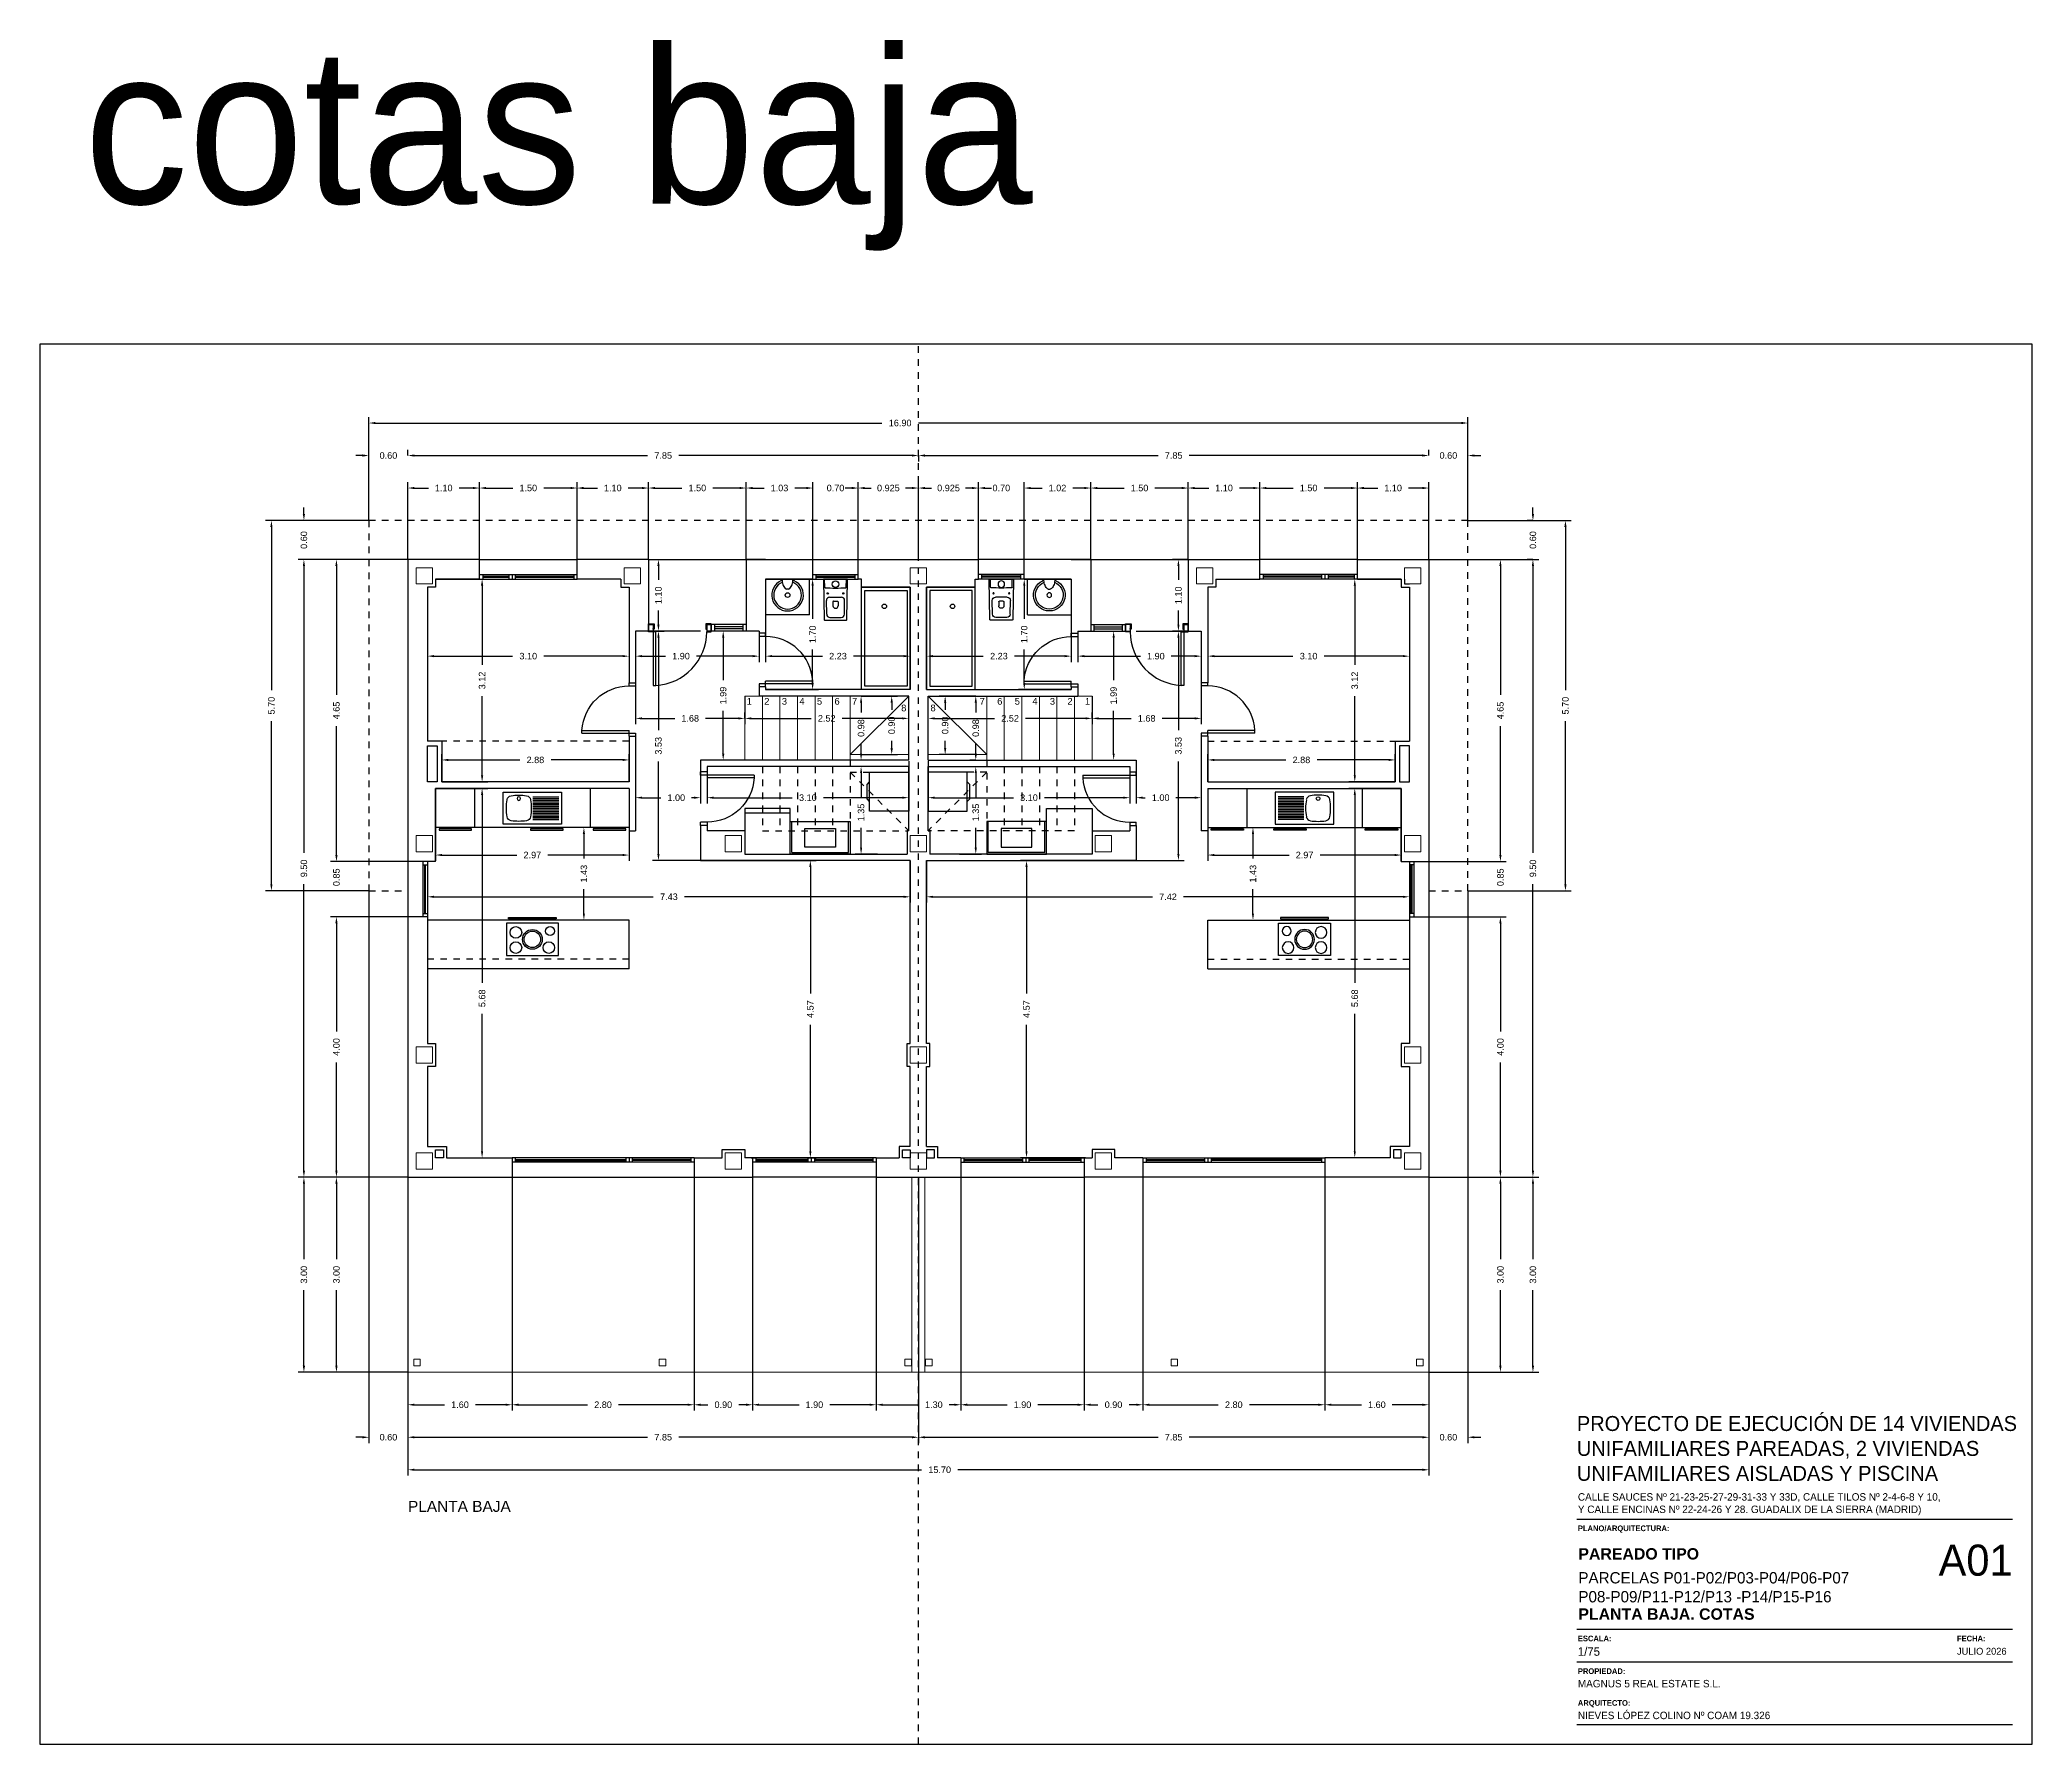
# Model space of a CAD drawing. Header units: millimetres. Extents: x 441156 to 441653, y 4514887 to 4515266.
# Drawn here: x 441294.27 to 441324.91, y 4515196.28 to 4515222.49 of the extents above; entities that cross this region are included whole.
import ezdxf
from ezdxf.enums import TextEntityAlignment as Align

# ---------------------------------------------------------------- set-up
doc = ezdxf.new("R2010")
doc.units = ezdxf.units.MM
doc.linetypes.add('CONTINUA', pattern=[0])
doc.linetypes.add('RAYITAS', pattern=[0.375, 0.25, -0.125])
doc.layers.add('01_cartela', color=6, linetype='Continuous', plot=False)
for name, color, linetype in [('01_cotas', 254, 'Continuous'), ('01_muros', 1, 'Continuous'), ('01_proyección', 4, 'RAYITAS'), ('01_puertas', 2, 'Continuous'), ('01_sanitarios', 250, 'Continuous'), ('01_tabiques', 3, 'Continuous'), ('01_texto cartela', 5, 'Continuous'), ('01_textos', 7, 'Continuous'), ('01_ventanas', 2, 'Continuous')]:
    doc.layers.add(name, color=color, linetype=linetype)
doc.layers.add('01_pilares baja', color=5, linetype='Continuous', lineweight=20)
doc.layers.add('01_varios', color=4, linetype='Continuous', lineweight=0)
doc.styles.add('Century Gothic', font='', dxfattribs={"height": 2})
doc.styles.add('Century Gothic_3', font='', dxfattribs={"height": 4.5})
doc.styles.add('Century Gothic_5', font='', dxfattribs={"height": 2.5})
doc.styles.add('Century Gothic_6', font='', dxfattribs={"height": 11})
doc.styles.add('Estilo1', font='swissel.ttf')
doc.styles.add('NIEVES2', font='sanss___.ttf')
doc.styles.add('NIEVES3', font='swisseb.ttf')
doc.styles.add('ROMANS', font='romans')
doc.styles.get('Century Gothic').set_extended_font_data('Century Gothic')
doc.styles.get('Century Gothic_3').set_extended_font_data('Century Gothic')
doc.styles.get('Century Gothic_5').set_extended_font_data('Century Gothic')
doc.styles.get('Century Gothic_6').set_extended_font_data('Century Gothic')
doc.dimstyles.new('DECIMAL-50', dxfattribs={"dimtxt": 0.08, "dimasz": 0.15, "dimexe": 0.09, "dimexo": 0, "dimgap": 0.09, "dimtad": 0, "dimzin": 0, "dimdsep": 46, "dimtxsty": 'ROMANS', "dimcen": 0.09, "dimclrt": 6, "dimadec": 0, "dimazin": 0, "dimtfac": 1.38, "dimtix": 1, "dimtofl": 0, "dimtmove": 2, "dimatfit": 3, "dimldrblk": 'OBLIQUE', "dimfxl": 1, "dimtolj": 1, "dimtzin": 0, "dimarcsym": 0})

msp = doc.modelspace()

# ---------------------------------------------------------------- texts
at = {"layer": '01_texto cartela', "color": 1}
for s, insert, char_height, width, attachment_point, style in [('cotas baja', (441294.95, 4515222.364), 2.3929, 27.31448, 1, 'Century Gothic_6'), ('A01', (441324.609, 4515199.347), 0.4786, 1.04985, 3, 'Century Gothic_6'), ('\\pt2.3273;PAREADO TIPO ', (441317.931, 4515199.115), 0.17455, 7.00908, 7, 'NIEVES3')]:
    msp.add_mtext(s, dxfattribs=dict(at, insert=insert, char_height=char_height, width=width, attachment_point=attachment_point, style=style))
at = {"layer": '01_texto cartela'}
for s, insert, char_height, width, attachment_point, style in [('\\PPROYECTO DE EJECUCIÓN DE 14 VIVIENDAS UNIFAMILIARES PAREADAS, 2 VIVIENDAS UNIFAMILIARES AISLADAS Y PISCINA', (441317.908, 4515201.708), 0.23, 6.82217, 1, 'Century Gothic_3'), ('CALLE SAUCES Nº 21-23-25-27-29-31-33 Y 33D, CALLE TILOS Nº 2-4-6-8 Y 10, \\PY CALLE ENCINAS Nº 22-24-26 Y 28. GUADALIX DE LA SIERRA (MADRID)', (441317.923, 4515200.138), 0.11455, 9.24681, 1, 'Century Gothic'), ('{\\fCentury Gothic|b1|i0|c0|p34;PLANO/ARQUITECTURA: }', (441317.923, 4515199.641), 0.08701, 2.11715, 1, 'Century Gothic'), ('\\pt2.3273;PLANTA BAJA. COTAS', (441317.931, 4515198.189), 0.17455, 7.00908, 7, 'NIEVES3'), ('{\\fCentury Gothic|b1|i0|c0|p34;ESCALA: }', (441317.923, 4515197.947), 0.08701, 2.11715, 1, 'Century Gothic'), ('{\\fCentury Gothic|b1|i0|c0|p34;FECHA: }', (441323.753, 4515197.947), 0.08701, 2.11715, 1, 'Century Gothic'), ('1/75', (441317.923, 4515197.768), 0.1309, 2.11715, 1, 'Century Gothic'), ('JULIO 2026', (441323.753, 4515197.76), 0.1069, 3.50438, 1, 'Century Gothic'), ('{\\fCentury Gothic|b1|i0|c0|p34;PROPIEDAD:}', (441317.923, 4515197.444), 0.08701, 0.83709, 1, 'Century Gothic'), ('MAGNUS 5 REAL ESTATE S.L.', (441317.923, 4515197.266), 0.11455, 4.88231, 1, 'Century Gothic'), ('{\\fCentury Gothic|b1|i0|c0|p34;ARQUITECTO:}', (441317.923, 4515196.955), 0.08701, 0.83709, 1, 'Century Gothic'), ('NIEVES LÓPEZ COLINO Nº COAM 19.326', (441317.923, 4515196.777), 0.11455, 3.65153, 1, 'Century Gothic')]:
    msp.add_mtext(s, dxfattribs=dict(at, insert=insert, char_height=char_height, width=width, attachment_point=attachment_point, style=style))
at = {"layer": '01_texto cartela', "color": 5, "insert": (441317.931, 4515198.456), "char_height": 0.17455, "width": 7.00908, "attachment_point": 7, "style": 'Century Gothic_5'}
msp.add_mtext('\\pt2.3273;\\PPARCELAS P01-P02/P03-P04/P06-P07\\PP08-P09/P11-P12/P13 -P14/P15-P16 ', dxfattribs=at)
at = {"layer": '01_textos', "style": 'NIEVES2'}
for s, p in [('1', (441305.181, 4515212.266, 0)), ('2', (441305.451, 4515212.266, 0)), ('3', (441305.721, 4515212.266, 0)), ('4', (441305.991, 4515212.266, 0)), ('5', (441306.261, 4515212.266, 0)), ('6', (441306.531, 4515212.266, 0)), ('7', (441306.801, 4515212.266, 0)), ('8', (441307.557, 4515212.164, 0))]:
    msp.add_text(s, height=0.103, dxfattribs=at).set_placement(p, align=Align.CENTER)
for s, p in [('8', (441308.007, 4515212.164, 0)), ('7', (441308.763, 4515212.266, 0)), ('6', (441309.033, 4515212.266, 0)), ('5', (441309.303, 4515212.266, 0)), ('4', (441309.573, 4515212.266, 0)), ('3', (441309.843, 4515212.266, 0)), ('2', (441310.113, 4515212.266, 0)), ('1', (441310.383, 4515212.266, 0))]:
    msp.add_text(s, height=0.103, rotation=0, dxfattribs=at).set_placement(p, align=Align.CENTER)
at = {"layer": '01_textos', "color": 5, "style": 'Estilo1'}
msp.add_text('PLANTA BAJA', height=0.16973, dxfattribs=at).set_placement((441299.932, 4515199.85, 0))

# ---------------------------------------------------------------- blocks, each defined once
blk = doc.blocks.new('*D67')
at = {"layer": '01_cotas', "color": 0, "linetype": 'CONTINUA', "lineweight": -2, "transparency": 16777216}
for p, q in [((441299.932, 4515214.498), (441299.932, 4515215.688)), ((441301.032, 4515214.498), (441301.032, 4515215.688))]:
    blk.add_line(p, q, dxfattribs=at)
at = {"layer": '01_cotas', "color": 0, "lineweight": -2, "transparency": 16777216}
for p, q in [((441300.032, 4515215.598), (441300.246, 4515215.598)), ((441300.932, 4515215.598), (441300.719, 4515215.598))]:
    blk.add_line(p, q, dxfattribs=at)
at = {"layer": '01_cotas', "color": 0, "transparency": 16777216}
for points in [[(441300.032, 4515215.615), (441300.032, 4515215.581), (441299.932, 4515215.598)], [(441300.932, 4515215.615), (441300.932, 4515215.581), (441301.032, 4515215.598)]]:
    blk.add_solid(points, dxfattribs=at)
at = {"layer": '01_cotas', "color": 7, "transparency": 16777216, "insert": (441300.482, 4515215.598), "char_height": 0.1, "attachment_point": 5, "style": 'Estilo1'}
blk.add_mtext('\\A1;1.10', dxfattribs=at)
blk = doc.blocks.new('*D68')
at = {"layer": '01_cotas', "color": 0, "linetype": 'CONTINUA', "lineweight": -2, "transparency": 16777216}
for p, q in [((441301.032, 4515214.498), (441301.032, 4515215.688)), ((441302.532, 4515214.498), (441302.532, 4515215.688))]:
    blk.add_line(p, q, dxfattribs=at)
at = {"layer": '01_cotas', "color": 0, "lineweight": -2, "transparency": 16777216}
for p, q in [((441301.132, 4515215.598), (441301.546, 4515215.598)), ((441302.432, 4515215.598), (441302.019, 4515215.598))]:
    blk.add_line(p, q, dxfattribs=at)
at = {"layer": '01_cotas', "color": 0, "transparency": 16777216}
for points in [[(441301.132, 4515215.615), (441301.132, 4515215.581), (441301.032, 4515215.598)], [(441302.432, 4515215.615), (441302.432, 4515215.581), (441302.532, 4515215.598)]]:
    blk.add_solid(points, dxfattribs=at)
at = {"layer": '01_cotas', "color": 7, "transparency": 16777216, "insert": (441301.782, 4515215.598), "char_height": 0.1, "attachment_point": 5, "style": 'Estilo1'}
blk.add_mtext('\\A1;1.50', dxfattribs=at)
blk = doc.blocks.new('*D69')
at = {"layer": '01_cotas', "color": 0, "linetype": 'CONTINUA', "lineweight": -2, "transparency": 16777216}
for p, q in [((441303.632, 4515214.498), (441303.632, 4515215.688)), ((441305.132, 4515214.498), (441305.132, 4515215.688))]:
    blk.add_line(p, q, dxfattribs=at)
at = {"layer": '01_cotas', "color": 0, "lineweight": -2, "transparency": 16777216}
for p, q in [((441303.732, 4515215.598), (441304.146, 4515215.598)), ((441305.032, 4515215.598), (441304.619, 4515215.598))]:
    blk.add_line(p, q, dxfattribs=at)
at = {"layer": '01_cotas', "color": 0, "transparency": 16777216}
for points in [[(441303.732, 4515215.615), (441303.732, 4515215.581), (441303.632, 4515215.598)], [(441305.032, 4515215.615), (441305.032, 4515215.581), (441305.132, 4515215.598)]]:
    blk.add_solid(points, dxfattribs=at)
at = {"layer": '01_cotas', "color": 7, "transparency": 16777216, "insert": (441304.382, 4515215.598), "char_height": 0.1, "attachment_point": 5, "style": 'Estilo1'}
blk.add_mtext('\\A1;1.50', dxfattribs=at)
blk = doc.blocks.new('*D70')
at = {"layer": '01_cotas', "color": 0, "linetype": 'CONTINUA', "lineweight": -2, "transparency": 16777216}
for p, q in [((441305.132, 4515214.498), (441305.132, 4515215.688)), ((441306.157, 4515214.498), (441306.157, 4515215.688))]:
    blk.add_line(p, q, dxfattribs=at)
at = {"layer": '01_cotas', "color": 0, "lineweight": -2, "transparency": 16777216}
for p, q in [((441305.232, 4515215.598), (441305.408, 4515215.598)), ((441306.057, 4515215.598), (441305.881, 4515215.598))]:
    blk.add_line(p, q, dxfattribs=at)
at = {"layer": '01_cotas', "color": 0, "transparency": 16777216}
for points in [[(441305.232, 4515215.615), (441305.232, 4515215.581), (441305.132, 4515215.598)], [(441306.057, 4515215.615), (441306.057, 4515215.581), (441306.157, 4515215.598)]]:
    blk.add_solid(points, dxfattribs=at)
at = {"layer": '01_cotas', "color": 7, "transparency": 16777216, "insert": (441305.645, 4515215.598), "char_height": 0.1, "attachment_point": 5, "style": 'Estilo1'}
blk.add_mtext('\\A1;1.03', dxfattribs=at)
blk = doc.blocks.new('*D71')
at = {"layer": '01_cotas', "color": 0, "lineweight": -2, "transparency": 16777216}
for p, q in [((441306.057, 4515215.598), (441305.957, 4515215.598)), ((441306.957, 4515215.598), (441307.057, 4515215.598))]:
    blk.add_line(p, q, dxfattribs=at)
at = {"layer": '01_cotas', "color": 0, "linetype": 'CONTINUA', "lineweight": -2, "transparency": 16777216}
for p, q in [((441306.157, 4515214.498), (441306.157, 4515215.688)), ((441306.857, 4515214.498), (441306.857, 4515215.688))]:
    blk.add_line(p, q, dxfattribs=at)
at = {"layer": '01_cotas', "color": 0, "transparency": 16777216}
for points in [[(441306.057, 4515215.615), (441306.057, 4515215.581), (441306.157, 4515215.598)], [(441306.957, 4515215.615), (441306.957, 4515215.581), (441306.857, 4515215.598)]]:
    blk.add_solid(points, dxfattribs=at)
at = {"layer": '01_cotas', "color": 7, "transparency": 16777216, "insert": (441306.507, 4515215.598), "char_height": 0.1, "attachment_point": 5, "style": 'Estilo1'}
blk.add_mtext('\\A1;0.70', dxfattribs=at)
blk = doc.blocks.new('*D72')
at = {"layer": '01_cotas', "color": 0, "lineweight": -2, "transparency": 16777216}
for p, q in [((441306.757, 4515215.598), (441306.657, 4515215.598)), ((441307.882, 4515215.598), (441307.982, 4515215.598))]:
    blk.add_line(p, q, dxfattribs=at)
at = {"layer": '01_cotas', "color": 0, "linetype": 'CONTINUA', "lineweight": -2, "transparency": 16777216}
for p, q in [((441306.857, 4515214.498), (441306.857, 4515215.688)), ((441307.782, 4515214.498), (441307.782, 4515215.688))]:
    blk.add_line(p, q, dxfattribs=at)
at = {"layer": '01_cotas', "color": 0, "transparency": 16777216}
for points in [[(441306.757, 4515215.615), (441306.757, 4515215.581), (441306.857, 4515215.598)], [(441307.882, 4515215.615), (441307.882, 4515215.581), (441307.782, 4515215.598)]]:
    blk.add_solid(points, dxfattribs=at)
at = {"layer": '01_cotas', "color": 7, "transparency": 16777216, "insert": (441307.32, 4515215.598), "char_height": 0.1, "attachment_point": 5, "style": 'Estilo1'}
blk.add_mtext('\\A1;0.925', dxfattribs=at)
blk = doc.blocks.new('*D73')
at = {"layer": '01_cotas', "color": 0, "lineweight": -2, "transparency": 16777216}
for p, q in [((441307.682, 4515215.598), (441307.582, 4515215.598)), ((441308.807, 4515215.598), (441308.907, 4515215.598))]:
    blk.add_line(p, q, dxfattribs=at)
at = {"layer": '01_cotas', "color": 0, "linetype": 'CONTINUA', "lineweight": -2, "transparency": 16777216}
for p, q in [((441307.782, 4515214.498), (441307.782, 4515215.688)), ((441308.707, 4515214.498), (441308.707, 4515215.688))]:
    blk.add_line(p, q, dxfattribs=at)
at = {"layer": '01_cotas', "color": 0, "transparency": 16777216}
for points in [[(441307.682, 4515215.615), (441307.682, 4515215.581), (441307.782, 4515215.598)], [(441308.807, 4515215.615), (441308.807, 4515215.581), (441308.707, 4515215.598)]]:
    blk.add_solid(points, dxfattribs=at)
at = {"layer": '01_cotas', "color": 7, "transparency": 16777216, "insert": (441308.245, 4515215.598), "char_height": 0.1, "attachment_point": 5, "style": 'Estilo1'}
blk.add_mtext('\\A1;0.925', dxfattribs=at)
blk = doc.blocks.new('*D74')
at = {"layer": '01_cotas', "color": 0, "lineweight": -2, "transparency": 16777216}
for p, q in [((441308.607, 4515215.598), (441308.507, 4515215.598)), ((441309.507, 4515215.598), (441309.607, 4515215.598))]:
    blk.add_line(p, q, dxfattribs=at)
at = {"layer": '01_cotas', "color": 0, "linetype": 'CONTINUA', "lineweight": -2, "transparency": 16777216}
for p, q in [((441308.707, 4515214.498), (441308.707, 4515215.688)), ((441309.407, 4515214.498), (441309.407, 4515215.688))]:
    blk.add_line(p, q, dxfattribs=at)
at = {"layer": '01_cotas', "color": 0, "transparency": 16777216}
for points in [[(441308.607, 4515215.615), (441308.607, 4515215.581), (441308.707, 4515215.598)], [(441309.507, 4515215.615), (441309.507, 4515215.581), (441309.407, 4515215.598)]]:
    blk.add_solid(points, dxfattribs=at)
at = {"layer": '01_cotas', "color": 7, "transparency": 16777216, "insert": (441309.057, 4515215.598), "char_height": 0.1, "attachment_point": 5, "style": 'Estilo1'}
blk.add_mtext('\\A1;0.70', dxfattribs=at)
blk = doc.blocks.new('*D75')
at = {"layer": '01_cotas', "color": 0, "linetype": 'CONTINUA', "lineweight": -2, "transparency": 16777216}
for p, q in [((441309.407, 4515214.498), (441309.407, 4515215.688)), ((441310.432, 4515214.498), (441310.432, 4515215.688))]:
    blk.add_line(p, q, dxfattribs=at)
at = {"layer": '01_cotas', "color": 0, "lineweight": -2, "transparency": 16777216}
for p, q in [((441309.507, 4515215.598), (441309.684, 4515215.598)), ((441310.332, 4515215.598), (441310.155, 4515215.598))]:
    blk.add_line(p, q, dxfattribs=at)
at = {"layer": '01_cotas', "color": 0, "transparency": 16777216}
for points in [[(441309.507, 4515215.615), (441309.507, 4515215.581), (441309.407, 4515215.598)], [(441310.332, 4515215.615), (441310.332, 4515215.581), (441310.432, 4515215.598)]]:
    blk.add_solid(points, dxfattribs=at)
at = {"layer": '01_cotas', "color": 7, "transparency": 16777216, "insert": (441309.92, 4515215.598), "char_height": 0.1, "attachment_point": 5, "style": 'Estilo1'}
blk.add_mtext('\\A1;1.02', dxfattribs=at)
blk = doc.blocks.new('*D76')
at = {"layer": '01_cotas', "color": 0, "linetype": 'CONTINUA', "lineweight": -2, "transparency": 16777216}
for p, q in [((441310.432, 4515214.498), (441310.432, 4515215.688)), ((441311.932, 4515214.498), (441311.932, 4515215.688))]:
    blk.add_line(p, q, dxfattribs=at)
at = {"layer": '01_cotas', "color": 0, "lineweight": -2, "transparency": 16777216}
for p, q in [((441310.532, 4515215.598), (441310.946, 4515215.598)), ((441311.832, 4515215.598), (441311.419, 4515215.598))]:
    blk.add_line(p, q, dxfattribs=at)
at = {"layer": '01_cotas', "color": 0, "transparency": 16777216}
for points in [[(441310.532, 4515215.615), (441310.532, 4515215.581), (441310.432, 4515215.598)], [(441311.832, 4515215.615), (441311.832, 4515215.581), (441311.932, 4515215.598)]]:
    blk.add_solid(points, dxfattribs=at)
at = {"layer": '01_cotas', "color": 7, "transparency": 16777216, "insert": (441311.182, 4515215.598), "char_height": 0.1, "attachment_point": 5, "style": 'Estilo1'}
blk.add_mtext('\\A1;1.50', dxfattribs=at)
blk = doc.blocks.new('*D77')
at = {"layer": '01_cotas', "color": 0, "linetype": 'CONTINUA', "lineweight": -2, "transparency": 16777216}
for p, q in [((441311.932, 4515214.498), (441311.932, 4515215.688)), ((441313.032, 4515214.498), (441313.032, 4515215.688))]:
    blk.add_line(p, q, dxfattribs=at)
at = {"layer": '01_cotas', "color": 0, "lineweight": -2, "transparency": 16777216}
for p, q in [((441312.032, 4515215.598), (441312.246, 4515215.598)), ((441312.932, 4515215.598), (441312.719, 4515215.598))]:
    blk.add_line(p, q, dxfattribs=at)
at = {"layer": '01_cotas', "color": 0, "transparency": 16777216}
for points in [[(441312.032, 4515215.615), (441312.032, 4515215.581), (441311.932, 4515215.598)], [(441312.932, 4515215.615), (441312.932, 4515215.581), (441313.032, 4515215.598)]]:
    blk.add_solid(points, dxfattribs=at)
at = {"layer": '01_cotas', "color": 7, "transparency": 16777216, "insert": (441312.482, 4515215.598), "char_height": 0.1, "attachment_point": 5, "style": 'Estilo1'}
blk.add_mtext('\\A1;1.10', dxfattribs=at)
blk = doc.blocks.new('*D78')
at = {"layer": '01_cotas', "color": 0, "linetype": 'CONTINUA', "lineweight": -2, "transparency": 16777216}
for p, q in [((441313.032, 4515214.498), (441313.032, 4515215.688)), ((441314.532, 4515214.498), (441314.532, 4515215.688))]:
    blk.add_line(p, q, dxfattribs=at)
at = {"layer": '01_cotas', "color": 0, "lineweight": -2, "transparency": 16777216}
for p, q in [((441313.132, 4515215.598), (441313.546, 4515215.598)), ((441314.432, 4515215.598), (441314.019, 4515215.598))]:
    blk.add_line(p, q, dxfattribs=at)
at = {"layer": '01_cotas', "color": 0, "transparency": 16777216}
for points in [[(441313.132, 4515215.615), (441313.132, 4515215.581), (441313.032, 4515215.598)], [(441314.432, 4515215.615), (441314.432, 4515215.581), (441314.532, 4515215.598)]]:
    blk.add_solid(points, dxfattribs=at)
at = {"layer": '01_cotas', "color": 7, "transparency": 16777216, "insert": (441313.782, 4515215.598), "char_height": 0.1, "attachment_point": 5, "style": 'Estilo1'}
blk.add_mtext('\\A1;1.50', dxfattribs=at)
blk = doc.blocks.new('*D79')
at = {"layer": '01_cotas', "color": 0, "linetype": 'CONTINUA', "lineweight": -2, "transparency": 16777216}
for p, q in [((441314.532, 4515214.498), (441314.532, 4515215.688)), ((441315.632, 4515214.498), (441315.632, 4515215.688))]:
    blk.add_line(p, q, dxfattribs=at)
at = {"layer": '01_cotas', "color": 0, "lineweight": -2, "transparency": 16777216}
for p, q in [((441314.632, 4515215.598), (441314.846, 4515215.598)), ((441315.532, 4515215.598), (441315.319, 4515215.598))]:
    blk.add_line(p, q, dxfattribs=at)
at = {"layer": '01_cotas', "color": 0, "transparency": 16777216}
for points in [[(441314.632, 4515215.615), (441314.632, 4515215.581), (441314.532, 4515215.598)], [(441315.532, 4515215.615), (441315.532, 4515215.581), (441315.632, 4515215.598)]]:
    blk.add_solid(points, dxfattribs=at)
at = {"layer": '01_cotas', "color": 7, "transparency": 16777216, "insert": (441315.082, 4515215.598), "char_height": 0.1, "attachment_point": 5, "style": 'Estilo1'}
blk.add_mtext('\\A1;1.10', dxfattribs=at)
blk = doc.blocks.new('*D80')
at = {"layer": '01_cotas', "color": 0, "linetype": 'CONTINUA', "lineweight": -2, "transparency": 16777216}
for p, q in [((441299.332, 4515215.098), (441299.332, 4515216.688)), ((441316.232, 4515215.098), (441316.232, 4515216.688))]:
    blk.add_line(p, q, dxfattribs=at)
at = {"layer": '01_cotas', "color": 0, "lineweight": -2, "transparency": 16777216}
for p, q in [((441299.432, 4515216.598), (441307.22, 4515216.598)), ((441316.132, 4515216.598), (441307.782, 4515216.598))]:
    blk.add_line(p, q, dxfattribs=at)
at = {"layer": '01_cotas', "color": 0, "transparency": 16777216}
for points in [[(441299.432, 4515216.615), (441299.432, 4515216.581), (441299.332, 4515216.598)], [(441316.132, 4515216.615), (441316.132, 4515216.581), (441316.232, 4515216.598)]]:
    blk.add_solid(points, dxfattribs=at)
at = {"layer": '01_cotas', "color": 7, "transparency": 16777216, "insert": (441307.501, 4515216.598), "char_height": 0.1, "attachment_point": 5, "style": 'Estilo1'}
blk.add_mtext('\\A1;16.90', dxfattribs=at)
blk = doc.blocks.new('*D81')
at = {"layer": '01_cotas', "color": 0, "linetype": 'CONTINUA', "lineweight": -2, "transparency": 16777216}
for p, q in [((441299.932, 4515204.998), (441299.932, 4515201.408)), ((441301.532, 4515204.998), (441301.532, 4515201.408))]:
    blk.add_line(p, q, dxfattribs=at)
at = {"layer": '01_cotas', "color": 0, "lineweight": -2, "transparency": 16777216}
for p, q in [((441300.032, 4515201.498), (441300.496, 4515201.498)), ((441301.432, 4515201.498), (441300.969, 4515201.498))]:
    blk.add_line(p, q, dxfattribs=at)
at = {"layer": '01_cotas', "color": 0, "transparency": 16777216}
for points in [[(441300.032, 4515201.515), (441300.032, 4515201.481), (441299.932, 4515201.498)], [(441301.432, 4515201.515), (441301.432, 4515201.481), (441301.532, 4515201.498)]]:
    blk.add_solid(points, dxfattribs=at)
at = {"layer": '01_cotas', "color": 7, "transparency": 16777216, "insert": (441300.732, 4515201.498), "char_height": 0.1, "attachment_point": 5, "style": 'Estilo1'}
blk.add_mtext('\\A1;1.60', dxfattribs=at)
blk = doc.blocks.new('*D82')
at = {"layer": '01_cotas', "color": 0, "linetype": 'CONTINUA', "lineweight": -2, "transparency": 16777216}
for p, q in [((441299.932, 4515204.998), (441299.932, 4515200.908)), ((441307.782, 4515204.998), (441307.782, 4515200.908))]:
    blk.add_line(p, q, dxfattribs=at)
at = {"layer": '01_cotas', "color": 0, "lineweight": -2, "transparency": 16777216}
for p, q in [((441300.032, 4515200.998), (441303.618, 4515200.998)), ((441307.682, 4515200.998), (441304.097, 4515200.998))]:
    blk.add_line(p, q, dxfattribs=at)
at = {"layer": '01_cotas', "color": 0, "transparency": 16777216}
for points in [[(441300.032, 4515201.015), (441300.032, 4515200.981), (441299.932, 4515200.998)], [(441307.682, 4515201.015), (441307.682, 4515200.981), (441307.782, 4515200.998)]]:
    blk.add_solid(points, dxfattribs=at)
at = {"layer": '01_cotas', "color": 7, "transparency": 16777216, "insert": (441303.857, 4515200.998), "char_height": 0.1, "attachment_point": 5, "style": 'Estilo1'}
blk.add_mtext('\\A1;7.85', dxfattribs=at)
blk = doc.blocks.new('*D83')
at = {"layer": '01_cotas', "color": 0, "linetype": 'CONTINUA', "lineweight": -2, "transparency": 16777216}
for p, q in [((441307.782, 4515204.936), (441307.782, 4515200.908)), ((441315.632, 4515204.998), (441315.632, 4515200.908))]:
    blk.add_line(p, q, dxfattribs=at)
at = {"layer": '01_cotas', "color": 0, "lineweight": -2, "transparency": 16777216}
for p, q in [((441307.882, 4515200.998), (441311.468, 4515200.998)), ((441315.532, 4515200.998), (441311.947, 4515200.998))]:
    blk.add_line(p, q, dxfattribs=at)
at = {"layer": '01_cotas', "color": 0, "transparency": 16777216}
for points in [[(441307.882, 4515201.015), (441307.882, 4515200.981), (441307.782, 4515200.998)], [(441315.532, 4515201.015), (441315.532, 4515200.981), (441315.632, 4515200.998)]]:
    blk.add_solid(points, dxfattribs=at)
at = {"layer": '01_cotas', "color": 7, "transparency": 16777216, "insert": (441311.707, 4515200.998), "char_height": 0.1, "attachment_point": 5, "style": 'Estilo1'}
blk.add_mtext('\\A1;7.85', dxfattribs=at)
blk = doc.blocks.new('*D84')
at = {"layer": '01_cotas', "color": 0, "linetype": 'CONTINUA', "lineweight": -2, "transparency": 16777216}
for p, q in [((441299.932, 4515200.998), (441299.932, 4515200.408)), ((441315.632, 4515200.998), (441315.632, 4515200.408))]:
    blk.add_line(p, q, dxfattribs=at)
at = {"layer": '01_cotas', "color": 0, "lineweight": -2, "transparency": 16777216}
for p, q in [((441300.032, 4515200.498), (441307.828, 4515200.498)), ((441315.532, 4515200.498), (441308.39, 4515200.498))]:
    blk.add_line(p, q, dxfattribs=at)
at = {"layer": '01_cotas', "color": 0, "transparency": 16777216}
for points in [[(441300.032, 4515200.515), (441300.032, 4515200.481), (441299.932, 4515200.498)], [(441315.532, 4515200.515), (441315.532, 4515200.481), (441315.632, 4515200.498)]]:
    blk.add_solid(points, dxfattribs=at)
at = {"layer": '01_cotas', "color": 7, "transparency": 16777216, "insert": (441308.109, 4515200.498), "char_height": 0.1, "attachment_point": 5, "style": 'Estilo1'}
blk.add_mtext('\\A1;15.70', dxfattribs=at)
blk = doc.blocks.new('*D85')
at = {"layer": '01_cotas', "color": 0, "lineweight": -2, "transparency": 16777216}
for p, q in [((441315.532, 4515216.098), (441315.432, 4515216.098)), ((441316.332, 4515216.098), (441316.432, 4515216.098))]:
    blk.add_line(p, q, dxfattribs=at)
at = {"layer": '01_cotas', "color": 0, "linetype": 'CONTINUA', "lineweight": -2, "transparency": 16777216}
for p, q in [((441315.632, 4515216.098), (441315.632, 4515216.188)), ((441316.232, 4515215.098), (441316.232, 4515216.188))]:
    blk.add_line(p, q, dxfattribs=at)
at = {"layer": '01_cotas', "color": 0, "transparency": 16777216}
for points in [[(441315.532, 4515216.115), (441315.532, 4515216.081), (441315.632, 4515216.098)], [(441316.332, 4515216.115), (441316.332, 4515216.081), (441316.232, 4515216.098)]]:
    blk.add_solid(points, dxfattribs=at)
at = {"layer": '01_cotas', "color": 7, "transparency": 16777216, "insert": (441315.932, 4515216.098), "char_height": 0.1, "attachment_point": 5, "style": 'Estilo1'}
blk.add_mtext('\\A1;0.60', dxfattribs=at)
blk = doc.blocks.new('*D86')
at = {"layer": '01_cotas', "color": 0, "lineweight": -2, "transparency": 16777216}
for p, q in [((441299.232, 4515216.098), (441299.132, 4515216.098)), ((441300.032, 4515216.098), (441300.132, 4515216.098))]:
    blk.add_line(p, q, dxfattribs=at)
at = {"layer": '01_cotas', "color": 0, "linetype": 'CONTINUA', "lineweight": -2, "transparency": 16777216}
for p, q in [((441299.332, 4515215.098), (441299.332, 4515216.188)), ((441299.932, 4515216.098), (441299.932, 4515216.188))]:
    blk.add_line(p, q, dxfattribs=at)
at = {"layer": '01_cotas', "color": 0, "transparency": 16777216}
for points in [[(441299.232, 4515216.115), (441299.232, 4515216.081), (441299.332, 4515216.098)], [(441300.032, 4515216.115), (441300.032, 4515216.081), (441299.932, 4515216.098)]]:
    blk.add_solid(points, dxfattribs=at)
at = {"layer": '01_cotas', "color": 7, "transparency": 16777216, "insert": (441299.632, 4515216.098), "char_height": 0.1, "attachment_point": 5, "style": 'Estilo1'}
blk.add_mtext('\\A1;0.60', dxfattribs=at)
blk = doc.blocks.new('*D90')
at = {"layer": '01_cotas', "color": 0, "linetype": 'CONTINUA', "lineweight": -2, "transparency": 16777216}
for p, q in [((441299.932, 4515214.498), (441298.742, 4515214.498)), ((441299.932, 4515209.853), (441298.742, 4515209.853))]:
    blk.add_line(p, q, dxfattribs=at)
at = {"layer": '01_cotas', "color": 0, "lineweight": -2, "transparency": 16777216}
for p, q in [((441298.832, 4515214.398), (441298.832, 4515212.416)), ((441298.832, 4515209.953), (441298.832, 4515211.935))]:
    blk.add_line(p, q, dxfattribs=at)
at = {"layer": '01_cotas', "color": 0, "transparency": 16777216}
for points in [[(441298.815, 4515214.398), (441298.849, 4515214.398), (441298.832, 4515214.498)], [(441298.815, 4515209.953), (441298.849, 4515209.953), (441298.832, 4515209.853)]]:
    blk.add_solid(points, dxfattribs=at)
at = {"layer": '01_cotas', "color": 7, "transparency": 16777216, "insert": (441298.832, 4515212.176), "char_height": 0.1, "attachment_point": 5, "rotation": 90, "style": 'Estilo1'}
blk.add_mtext('\\A1;4.65', dxfattribs=at)
blk = doc.blocks.new('*D91')
at = {"layer": '01_cotas', "color": 0, "linetype": 'CONTINUA', "lineweight": -2, "transparency": 16777216}
for p, q in [((441299.932, 4515204.998), (441298.742, 4515204.998)), ((441299.932, 4515201.998), (441298.742, 4515201.998))]:
    blk.add_line(p, q, dxfattribs=at)
at = {"layer": '01_cotas', "color": 0, "lineweight": -2, "transparency": 16777216}
for p, q in [((441298.832, 4515204.898), (441298.832, 4515203.738)), ((441298.832, 4515202.098), (441298.832, 4515203.258))]:
    blk.add_line(p, q, dxfattribs=at)
at = {"layer": '01_cotas', "color": 0, "transparency": 16777216}
for points in [[(441298.815, 4515204.898), (441298.849, 4515204.898), (441298.832, 4515204.998)], [(441298.815, 4515202.098), (441298.849, 4515202.098), (441298.832, 4515201.998)]]:
    blk.add_solid(points, dxfattribs=at)
at = {"layer": '01_cotas', "color": 7, "transparency": 16777216, "insert": (441298.832, 4515203.498), "char_height": 0.1, "attachment_point": 5, "rotation": 90, "style": 'Estilo1'}
blk.add_mtext('\\A1;3.00', dxfattribs=at)
blk = doc.blocks.new('*D87')
at = {"layer": '01_cotas', "color": 0, "linetype": 'CONTINUA', "lineweight": -2, "transparency": 16777216}
for p, q in [((441299.932, 4515204.998), (441298.242, 4515204.998)), ((441299.932, 4515201.998), (441298.242, 4515201.998))]:
    blk.add_line(p, q, dxfattribs=at)
at = {"layer": '01_cotas', "color": 0, "lineweight": -2, "transparency": 16777216}
for p, q in [((441298.332, 4515204.898), (441298.332, 4515203.738)), ((441298.332, 4515202.098), (441298.332, 4515203.258))]:
    blk.add_line(p, q, dxfattribs=at)
at = {"layer": '01_cotas', "color": 0, "transparency": 16777216}
for points in [[(441298.315, 4515204.898), (441298.349, 4515204.898), (441298.332, 4515204.998)], [(441298.315, 4515202.098), (441298.349, 4515202.098), (441298.332, 4515201.998)]]:
    blk.add_solid(points, dxfattribs=at)
at = {"layer": '01_cotas', "color": 7, "transparency": 16777216, "insert": (441298.332, 4515203.498), "char_height": 0.1, "attachment_point": 5, "rotation": 90, "style": 'Estilo1'}
blk.add_mtext('\\A1;3.00', dxfattribs=at)
blk = doc.blocks.new('*D88')
at = {"layer": '01_cotas', "color": 0, "linetype": 'CONTINUA', "lineweight": -2, "transparency": 16777216}
for p, q in [((441299.932, 4515214.498), (441298.242, 4515214.498)), ((441299.932, 4515204.998), (441298.242, 4515204.998))]:
    blk.add_line(p, q, dxfattribs=at)
at = {"layer": '01_cotas', "color": 0, "lineweight": -2, "transparency": 16777216}
for p, q in [((441298.332, 4515214.398), (441298.332, 4515209.989)), ((441298.332, 4515205.098), (441298.332, 4515209.507))]:
    blk.add_line(p, q, dxfattribs=at)
at = {"layer": '01_cotas', "color": 0, "transparency": 16777216}
for points in [[(441298.315, 4515214.398), (441298.349, 4515214.398), (441298.332, 4515214.498)], [(441298.315, 4515205.098), (441298.349, 4515205.098), (441298.332, 4515204.998)]]:
    blk.add_solid(points, dxfattribs=at)
at = {"layer": '01_cotas', "color": 7, "transparency": 16777216, "insert": (441298.332, 4515209.748), "char_height": 0.1, "attachment_point": 5, "rotation": 90, "style": 'Estilo1'}
blk.add_mtext('\\A1;9.50', dxfattribs=at)
blk = doc.blocks.new('*D92')
at = {"layer": '01_cotas', "color": 0, "linetype": 'CONTINUA', "lineweight": -2, "transparency": 16777216}
for p, q in [((441299.332, 4515215.098), (441297.742, 4515215.098)), ((441299.332, 4515209.403), (441297.742, 4515209.403))]:
    blk.add_line(p, q, dxfattribs=at)
at = {"layer": '01_cotas', "color": 0, "lineweight": -2, "transparency": 16777216}
for p, q in [((441297.832, 4515214.998), (441297.832, 4515212.491)), ((441297.832, 4515209.503), (441297.832, 4515212.01))]:
    blk.add_line(p, q, dxfattribs=at)
at = {"layer": '01_cotas', "color": 0, "transparency": 16777216}
for points in [[(441297.815, 4515214.998), (441297.849, 4515214.998), (441297.832, 4515215.098)], [(441297.815, 4515209.503), (441297.849, 4515209.503), (441297.832, 4515209.403)]]:
    blk.add_solid(points, dxfattribs=at)
at = {"layer": '01_cotas', "color": 7, "transparency": 16777216, "insert": (441297.832, 4515212.251), "char_height": 0.1, "attachment_point": 5, "rotation": 90, "style": 'Estilo1'}
blk.add_mtext('\\A1;5.70', dxfattribs=at)
blk = doc.blocks.new('*D89')
at = {"layer": '01_cotas', "color": 0, "lineweight": -2, "transparency": 16777216}
for p, q in [((441298.332, 4515215.198), (441298.332, 4515215.298)), ((441298.332, 4515214.398), (441298.332, 4515214.298))]:
    blk.add_line(p, q, dxfattribs=at)
at = {"layer": '01_cotas', "color": 0, "linetype": 'CONTINUA', "lineweight": -2, "transparency": 16777216}
for p, q in [((441298.332, 4515215.098), (441298.242, 4515215.098)), ((441298.332, 4515214.498), (441298.242, 4515214.498))]:
    blk.add_line(p, q, dxfattribs=at)
at = {"layer": '01_cotas', "color": 0, "transparency": 16777216}
for points in [[(441298.315, 4515215.198), (441298.349, 4515215.198), (441298.332, 4515215.098)], [(441298.315, 4515214.398), (441298.349, 4515214.398), (441298.332, 4515214.498)]]:
    blk.add_solid(points, dxfattribs=at)
at = {"layer": '01_cotas', "color": 7, "transparency": 16777216, "insert": (441298.332, 4515214.798), "char_height": 0.1, "attachment_point": 5, "rotation": 90, "style": 'Estilo1'}
blk.add_mtext('\\A1;0.60', dxfattribs=at)
blk = doc.blocks.new('*D94')
at = {"layer": '01_cotas', "color": 0, "linetype": 'CONTINUA', "lineweight": -2, "transparency": 16777216}
for p, q in [((441300.232, 4515213.69), (441300.232, 4515212.922)), ((441303.332, 4515213.69), (441303.332, 4515212.922))]:
    blk.add_line(p, q, dxfattribs=at)
at = {"layer": '01_cotas', "color": 0, "lineweight": -2, "transparency": 16777216}
for p, q in [((441300.332, 4515213.012), (441301.542, 4515213.012)), ((441303.232, 4515213.012), (441302.022, 4515213.012))]:
    blk.add_line(p, q, dxfattribs=at)
at = {"layer": '01_cotas', "color": 0, "transparency": 16777216}
for points in [[(441300.332, 4515213.029), (441300.332, 4515212.996), (441300.232, 4515213.012)], [(441303.232, 4515213.029), (441303.232, 4515212.996), (441303.332, 4515213.012)]]:
    blk.add_solid(points, dxfattribs=at)
at = {"layer": '01_cotas', "color": 7, "transparency": 16777216, "insert": (441301.782, 4515213.012), "char_height": 0.1, "attachment_point": 5, "style": 'Estilo1'}
blk.add_mtext('\\A1;3.10', dxfattribs=at)
blk = doc.blocks.new('*D95')
at = {"layer": '01_cotas', "color": 0, "linetype": 'CONTINUA', "lineweight": -2, "transparency": 16777216}
for p, q in [((441300.357, 4515214.198), (441301.162, 4515214.198)), ((441300.452, 4515211.078), (441301.162, 4515211.078))]:
    blk.add_line(p, q, dxfattribs=at)
at = {"layer": '01_cotas', "color": 0, "lineweight": -2, "transparency": 16777216}
for p, q in [((441301.072, 4515214.098), (441301.072, 4515212.877)), ((441301.072, 4515211.178), (441301.072, 4515212.399))]:
    blk.add_line(p, q, dxfattribs=at)
at = {"layer": '01_cotas', "color": 0, "transparency": 16777216}
for points in [[(441301.055, 4515214.098), (441301.089, 4515214.098), (441301.072, 4515214.198)], [(441301.055, 4515211.178), (441301.089, 4515211.178), (441301.072, 4515211.078)]]:
    blk.add_solid(points, dxfattribs=at)
at = {"layer": '01_cotas', "color": 7, "transparency": 16777216, "insert": (441301.072, 4515212.638), "char_height": 0.1, "attachment_point": 5, "rotation": 90, "style": 'Estilo1'}
blk.add_mtext('\\A1;3.12', dxfattribs=at)
blk = doc.blocks.new('*D96')
at = {"layer": '01_cotas', "color": 0, "linetype": 'CONTINUA', "lineweight": -2, "transparency": 16777216}
for p, q in [((441303.432, 4515213.398), (441303.432, 4515212.922)), ((441305.332, 4515213.398), (441305.332, 4515212.922))]:
    blk.add_line(p, q, dxfattribs=at)
at = {"layer": '01_cotas', "color": 0, "lineweight": -2, "transparency": 16777216}
for p, q in [((441303.532, 4515213.012), (441303.894, 4515213.012)), ((441305.232, 4515213.012), (441304.367, 4515213.012))]:
    blk.add_line(p, q, dxfattribs=at)
at = {"layer": '01_cotas', "color": 0, "transparency": 16777216}
for points in [[(441303.532, 4515213.029), (441303.532, 4515212.996), (441303.432, 4515213.012)], [(441305.232, 4515213.029), (441305.232, 4515212.996), (441305.332, 4515213.012)]]:
    blk.add_solid(points, dxfattribs=at)
at = {"layer": '01_cotas', "color": 7, "transparency": 16777216, "insert": (441304.131, 4515213.012), "char_height": 0.1, "attachment_point": 5, "style": 'Estilo1'}
blk.add_mtext('\\A1;1.90', dxfattribs=at)
blk = doc.blocks.new('*D97')
at = {"layer": '01_cotas', "color": 0, "linetype": 'CONTINUA', "lineweight": -2, "transparency": 16777216}
for p, q in [((441303.432, 4515212.604), (441303.432, 4515211.965)), ((441305.112, 4515212.398), (441305.112, 4515211.965))]:
    blk.add_line(p, q, dxfattribs=at)
at = {"layer": '01_cotas', "color": 0, "lineweight": -2, "transparency": 16777216}
for p, q in [((441303.532, 4515212.055), (441304.036, 4515212.055)), ((441305.012, 4515212.055), (441304.509, 4515212.055))]:
    blk.add_line(p, q, dxfattribs=at)
at = {"layer": '01_cotas', "color": 0, "transparency": 16777216}
for points in [[(441303.532, 4515212.071), (441303.532, 4515212.038), (441303.432, 4515212.055)], [(441305.012, 4515212.071), (441305.012, 4515212.038), (441305.112, 4515212.055)]]:
    blk.add_solid(points, dxfattribs=at)
at = {"layer": '01_cotas', "color": 7, "transparency": 16777216, "insert": (441304.272, 4515212.055), "char_height": 0.1, "attachment_point": 5, "style": 'Estilo1'}
blk.add_mtext('\\A1;1.68', dxfattribs=at)
blk = doc.blocks.new('*D98')
at = {"layer": '01_cotas', "color": 0, "linetype": 'CONTINUA', "lineweight": -2, "transparency": 16777216}
for p, q in [((441300.452, 4515211.078), (441300.452, 4515211.506)), ((441303.332, 4515211.078), (441303.332, 4515211.506))]:
    blk.add_line(p, q, dxfattribs=at)
at = {"layer": '01_cotas', "color": 0, "lineweight": -2, "transparency": 16777216}
for p, q in [((441300.552, 4515211.416), (441301.652, 4515211.416)), ((441303.232, 4515211.416), (441302.132, 4515211.416))]:
    blk.add_line(p, q, dxfattribs=at)
at = {"layer": '01_cotas', "color": 0, "transparency": 16777216}
for points in [[(441300.552, 4515211.433), (441300.552, 4515211.399), (441300.452, 4515211.416)], [(441303.232, 4515211.433), (441303.232, 4515211.399), (441303.332, 4515211.416)]]:
    blk.add_solid(points, dxfattribs=at)
at = {"layer": '01_cotas', "color": 7, "transparency": 16777216, "insert": (441301.892, 4515211.416), "char_height": 0.1, "attachment_point": 5, "style": 'Estilo1'}
blk.add_mtext('\\A1;2.88', dxfattribs=at)
blk = doc.blocks.new('*D99')
at = {"layer": '01_cotas', "color": 0, "linetype": 'CONTINUA', "lineweight": -2, "transparency": 16777216}
for p, q in [((441303.432, 4515211.498), (441303.432, 4515210.745)), ((441304.432, 4515211.323), (441304.432, 4515210.745))]:
    blk.add_line(p, q, dxfattribs=at)
at = {"layer": '01_cotas', "color": 0, "lineweight": -2, "transparency": 16777216}
for p, q in [((441303.532, 4515210.835), (441303.821, 4515210.835)), ((441304.332, 4515210.835), (441304.294, 4515210.835))]:
    blk.add_line(p, q, dxfattribs=at)
at = {"layer": '01_cotas', "color": 0, "transparency": 16777216}
for points in [[(441303.532, 4515210.852), (441303.532, 4515210.819), (441303.432, 4515210.835)], [(441304.332, 4515210.852), (441304.332, 4515210.819), (441304.432, 4515210.835)]]:
    blk.add_solid(points, dxfattribs=at)
at = {"layer": '01_cotas', "color": 7, "transparency": 16777216, "insert": (441304.058, 4515210.835), "char_height": 0.1, "attachment_point": 5, "style": 'Estilo1'}
blk.add_mtext('\\A1;1.00', dxfattribs=at)
blk = doc.blocks.new('*D100')
at = {"layer": '01_cotas', "color": 0, "linetype": 'CONTINUA', "lineweight": -2, "transparency": 16777216}
for p, q in [((441304.532, 4515211.313), (441304.532, 4515210.745)), ((441307.632, 4515211.398), (441307.632, 4515210.745))]:
    blk.add_line(p, q, dxfattribs=at)
at = {"layer": '01_cotas', "color": 0, "lineweight": -2, "transparency": 16777216}
for p, q in [((441304.632, 4515210.835), (441305.842, 4515210.835)), ((441307.532, 4515210.835), (441306.322, 4515210.835))]:
    blk.add_line(p, q, dxfattribs=at)
at = {"layer": '01_cotas', "color": 0, "transparency": 16777216}
for points in [[(441304.632, 4515210.852), (441304.632, 4515210.819), (441304.532, 4515210.835)], [(441307.532, 4515210.852), (441307.532, 4515210.819), (441307.632, 4515210.835)]]:
    blk.add_solid(points, dxfattribs=at)
at = {"layer": '01_cotas', "color": 7, "transparency": 16777216, "insert": (441306.082, 4515210.835), "char_height": 0.1, "attachment_point": 5, "style": 'Estilo1'}
blk.add_mtext('\\A1;3.10', dxfattribs=at)
blk = doc.blocks.new('*D101')
at = {"layer": '01_cotas', "color": 0, "linetype": 'CONTINUA', "lineweight": -2, "transparency": 16777216}
for p, q in [((441307.152, 4515211.313), (441306.81, 4515211.313)), ((441307.152, 4515209.968), (441306.81, 4515209.968))]:
    blk.add_line(p, q, dxfattribs=at)
at = {"layer": '01_cotas', "color": 0, "lineweight": -2, "transparency": 16777216}
for p, q in [((441306.9, 4515211.213), (441306.9, 4515210.843)), ((441306.9, 4515210.068), (441306.9, 4515210.371))]:
    blk.add_line(p, q, dxfattribs=at)
at = {"layer": '01_cotas', "color": 0, "transparency": 16777216}
for points in [[(441306.884, 4515211.213), (441306.917, 4515211.213), (441306.9, 4515211.313)], [(441306.884, 4515210.068), (441306.917, 4515210.068), (441306.9, 4515209.968)]]:
    blk.add_solid(points, dxfattribs=at)
at = {"layer": '01_cotas', "color": 7, "transparency": 16777216, "insert": (441306.9, 4515210.607), "char_height": 0.1, "attachment_point": 5, "rotation": 90, "style": 'Estilo1'}
blk.add_mtext('\\A1;1.35', dxfattribs=at)
blk = doc.blocks.new('*D102')
at = {"layer": '01_cotas', "color": 0, "linetype": 'CONTINUA', "lineweight": -2, "transparency": 16777216}
for p, q in [((441305.432, 4515213.364), (441305.432, 4515212.922)), ((441307.657, 4515213.364), (441307.657, 4515212.922))]:
    blk.add_line(p, q, dxfattribs=at)
at = {"layer": '01_cotas', "color": 0, "lineweight": -2, "transparency": 16777216}
for p, q in [((441305.532, 4515213.012), (441306.305, 4515213.012)), ((441307.557, 4515213.012), (441306.785, 4515213.012))]:
    blk.add_line(p, q, dxfattribs=at)
at = {"layer": '01_cotas', "color": 0, "transparency": 16777216}
for points in [[(441305.532, 4515213.029), (441305.532, 4515212.996), (441305.432, 4515213.012)], [(441307.557, 4515213.029), (441307.557, 4515212.996), (441307.657, 4515213.012)]]:
    blk.add_solid(points, dxfattribs=at)
at = {"layer": '01_cotas', "color": 7, "transparency": 16777216, "insert": (441306.545, 4515213.012), "char_height": 0.1, "attachment_point": 5, "style": 'Estilo1'}
blk.add_mtext('\\A1;2.23', dxfattribs=at)
blk = doc.blocks.new('*D103')
at = {"layer": '01_cotas', "color": 0, "linetype": 'CONTINUA', "lineweight": -2, "transparency": 16777216}
for p, q in [((441305.432, 4515214.198), (441306.245, 4515214.198)), ((441305.432, 4515212.498), (441306.245, 4515212.498))]:
    blk.add_line(p, q, dxfattribs=at)
at = {"layer": '01_cotas', "color": 0, "lineweight": -2, "transparency": 16777216}
for p, q in [((441306.155, 4515214.098), (441306.155, 4515213.584)), ((441306.155, 4515212.598), (441306.155, 4515213.112))]:
    blk.add_line(p, q, dxfattribs=at)
at = {"layer": '01_cotas', "color": 0, "transparency": 16777216}
for points in [[(441306.138, 4515214.098), (441306.172, 4515214.098), (441306.155, 4515214.198)], [(441306.138, 4515212.598), (441306.172, 4515212.598), (441306.155, 4515212.498)]]:
    blk.add_solid(points, dxfattribs=at)
at = {"layer": '01_cotas', "color": 7, "transparency": 16777216, "insert": (441306.155, 4515213.348), "char_height": 0.1, "attachment_point": 5, "rotation": 90, "style": 'Estilo1'}
blk.add_mtext('\\A1;1.70', dxfattribs=at)
blk = doc.blocks.new('*D104')
at = {"layer": '01_cotas', "color": 0, "linetype": 'CONTINUA', "lineweight": -2, "transparency": 16777216}
for p, q in [((441304.799, 4515213.398), (441304.69, 4515213.398)), ((441304.799, 4515211.413), (441304.69, 4515211.413))]:
    blk.add_line(p, q, dxfattribs=at)
at = {"layer": '01_cotas', "color": 0, "lineweight": -2, "transparency": 16777216}
for p, q in [((441304.78, 4515213.298), (441304.78, 4515212.642)), ((441304.78, 4515211.513), (441304.78, 4515212.169))]:
    blk.add_line(p, q, dxfattribs=at)
at = {"layer": '01_cotas', "color": 0, "transparency": 16777216}
for points in [[(441304.763, 4515213.298), (441304.797, 4515213.298), (441304.78, 4515213.398)], [(441304.763, 4515211.513), (441304.797, 4515211.513), (441304.78, 4515211.413)]]:
    blk.add_solid(points, dxfattribs=at)
at = {"layer": '01_cotas', "color": 7, "transparency": 16777216, "insert": (441304.78, 4515212.406), "char_height": 0.1, "attachment_point": 5, "rotation": 90, "style": 'Estilo1'}
blk.add_mtext('\\A1;1.99', dxfattribs=at)
blk = doc.blocks.new('*D105')
at = {"layer": '01_cotas', "color": 0, "linetype": 'CONTINUA', "lineweight": -2, "transparency": 16777216}
for p, q in [((441300.232, 4515209.853), (441300.232, 4515209.221)), ((441307.657, 4515209.868), (441307.657, 4515209.221))]:
    blk.add_line(p, q, dxfattribs=at)
at = {"layer": '01_cotas', "color": 0, "lineweight": -2, "transparency": 16777216}
for p, q in [((441300.332, 4515209.311), (441303.705, 4515209.311)), ((441307.557, 4515209.311), (441304.184, 4515209.311))]:
    blk.add_line(p, q, dxfattribs=at)
at = {"layer": '01_cotas', "color": 0, "transparency": 16777216}
for points in [[(441300.332, 4515209.327), (441300.332, 4515209.294), (441300.232, 4515209.311)], [(441307.557, 4515209.327), (441307.557, 4515209.294), (441307.657, 4515209.311)]]:
    blk.add_solid(points, dxfattribs=at)
at = {"layer": '01_cotas', "color": 7, "transparency": 16777216, "insert": (441303.945, 4515209.311), "char_height": 0.1, "attachment_point": 5, "style": 'Estilo1'}
blk.add_mtext('\\A1;7.43', dxfattribs=at)
blk = doc.blocks.new('*D106')
at = {"layer": '01_cotas', "color": 0, "linetype": 'CONTINUA', "lineweight": -2, "transparency": 16777216}
for p, q in [((441304.432, 4515209.868), (441306.21, 4515209.868)), ((441305.212, 4515205.298), (441306.21, 4515205.298))]:
    blk.add_line(p, q, dxfattribs=at)
at = {"layer": '01_cotas', "color": 0, "lineweight": -2, "transparency": 16777216}
for p, q in [((441306.12, 4515209.768), (441306.12, 4515207.822)), ((441306.12, 4515205.398), (441306.12, 4515207.344))]:
    blk.add_line(p, q, dxfattribs=at)
at = {"layer": '01_cotas', "color": 0, "transparency": 16777216}
for points in [[(441306.103, 4515209.768), (441306.137, 4515209.768), (441306.12, 4515209.868)], [(441306.103, 4515205.398), (441306.137, 4515205.398), (441306.12, 4515205.298)]]:
    blk.add_solid(points, dxfattribs=at)
at = {"layer": '01_cotas', "color": 7, "transparency": 16777216, "insert": (441306.12, 4515207.583), "char_height": 0.1, "attachment_point": 5, "rotation": 90, "style": 'Estilo1'}
blk.add_mtext('\\A1;4.57', dxfattribs=at)
blk = doc.blocks.new('*D107')
at = {"layer": '01_cotas', "color": 0, "linetype": 'CONTINUA', "lineweight": -2, "transparency": 16777216}
for p, q in [((441300.357, 4515210.978), (441301.162, 4515210.978)), ((441300.527, 4515205.298), (441301.162, 4515205.298))]:
    blk.add_line(p, q, dxfattribs=at)
at = {"layer": '01_cotas', "color": 0, "lineweight": -2, "transparency": 16777216}
for p, q in [((441301.072, 4515210.878), (441301.072, 4515207.99)), ((441301.072, 4515205.398), (441301.072, 4515207.509))]:
    blk.add_line(p, q, dxfattribs=at)
at = {"layer": '01_cotas', "color": 0, "transparency": 16777216}
for points in [[(441301.055, 4515210.878), (441301.089, 4515210.878), (441301.072, 4515210.978)], [(441301.055, 4515205.398), (441301.089, 4515205.398), (441301.072, 4515205.298)]]:
    blk.add_solid(points, dxfattribs=at)
at = {"layer": '01_cotas', "color": 7, "transparency": 16777216, "insert": (441301.072, 4515207.75), "char_height": 0.1, "attachment_point": 5, "rotation": 90, "style": 'Estilo1'}
blk.add_mtext('\\A1;5.68', dxfattribs=at)
blk = doc.blocks.new('*D108')
at = {"layer": '01_cotas', "color": 0, "linetype": 'CONTINUA', "lineweight": -2, "transparency": 16777216}
for p, q in [((441300.357, 4515210.978), (441300.357, 4515209.863)), ((441303.332, 4515210.978), (441303.332, 4515209.863))]:
    blk.add_line(p, q, dxfattribs=at)
at = {"layer": '01_cotas', "color": 0, "lineweight": -2, "transparency": 16777216}
for p, q in [((441300.457, 4515209.953), (441301.606, 4515209.953)), ((441303.232, 4515209.953), (441302.083, 4515209.953))]:
    blk.add_line(p, q, dxfattribs=at)
at = {"layer": '01_cotas', "color": 0, "transparency": 16777216}
for points in [[(441300.457, 4515209.97), (441300.457, 4515209.936), (441300.357, 4515209.953)], [(441303.232, 4515209.97), (441303.232, 4515209.936), (441303.332, 4515209.953)]]:
    blk.add_solid(points, dxfattribs=at)
at = {"layer": '01_cotas', "color": 7, "transparency": 16777216, "insert": (441301.845, 4515209.953), "char_height": 0.1, "attachment_point": 5, "style": 'Estilo1'}
blk.add_mtext('\\A1;2.97', dxfattribs=at)
blk = doc.blocks.new('*D109')
at = {"layer": '01_cotas', "color": 0, "linetype": 'CONTINUA', "lineweight": -2, "transparency": 16777216}
for p, q in [((441302.732, 4515210.378), (441302.548, 4515210.378)), ((441302.9, 4515208.953), (441302.548, 4515208.953))]:
    blk.add_line(p, q, dxfattribs=at)
at = {"layer": '01_cotas', "color": 0, "lineweight": -2, "transparency": 16777216}
for p, q in [((441302.638, 4515210.278), (441302.638, 4515209.902)), ((441302.638, 4515209.053), (441302.638, 4515209.429))]:
    blk.add_line(p, q, dxfattribs=at)
at = {"layer": '01_cotas', "color": 0, "transparency": 16777216}
for points in [[(441302.621, 4515210.278), (441302.654, 4515210.278), (441302.638, 4515210.378)], [(441302.621, 4515209.053), (441302.654, 4515209.053), (441302.638, 4515208.953)]]:
    blk.add_solid(points, dxfattribs=at)
at = {"layer": '01_cotas', "color": 7, "transparency": 16777216, "insert": (441302.638, 4515209.666), "char_height": 0.1, "attachment_point": 5, "rotation": 90, "style": 'Estilo1'}
blk.add_mtext('\\A1;1.43', dxfattribs=at)
blk = doc.blocks.new('*D110')
at = {"layer": '01_cotas', "color": 0, "linetype": 'CONTINUA', "lineweight": -2, "transparency": 16777216}
for p, q in [((441305.112, 4515212.055), (441305.112, 4515212.145)), ((441307.632, 4515212.055), (441307.632, 4515212.145))]:
    blk.add_line(p, q, dxfattribs=at)
at = {"layer": '01_cotas', "color": 0, "lineweight": -2, "transparency": 16777216}
for p, q in [((441305.212, 4515212.055), (441306.133, 4515212.055)), ((441307.532, 4515212.055), (441306.611, 4515212.055))]:
    blk.add_line(p, q, dxfattribs=at)
at = {"layer": '01_cotas', "color": 0, "transparency": 16777216}
for points in [[(441305.212, 4515212.071), (441305.212, 4515212.038), (441305.112, 4515212.055)], [(441307.532, 4515212.071), (441307.532, 4515212.038), (441307.632, 4515212.055)]]:
    blk.add_solid(points, dxfattribs=at)
at = {"layer": '01_cotas', "color": 7, "transparency": 16777216, "insert": (441306.372, 4515212.055), "char_height": 0.1, "attachment_point": 5, "style": 'Estilo1'}
blk.add_mtext('\\A1;2.52', dxfattribs=at)
blk = doc.blocks.new('*D93')
at = {"layer": '01_cotas', "color": 0, "linetype": 'CONTINUA', "lineweight": -2, "transparency": 16777216}
for p, q in [((441304.432, 4515213.398), (441303.694, 4515213.398)), ((441304.432, 4515209.868), (441303.694, 4515209.868))]:
    blk.add_line(p, q, dxfattribs=at)
at = {"layer": '01_cotas', "color": 0, "lineweight": -2, "transparency": 16777216}
for p, q in [((441303.784, 4515213.298), (441303.784, 4515211.873)), ((441303.784, 4515209.968), (441303.784, 4515211.393))]:
    blk.add_line(p, q, dxfattribs=at)
at = {"layer": '01_cotas', "color": 0, "transparency": 16777216}
for points in [[(441303.767, 4515213.298), (441303.801, 4515213.298), (441303.784, 4515213.398)], [(441303.767, 4515209.968), (441303.801, 4515209.968), (441303.784, 4515209.868)]]:
    blk.add_solid(points, dxfattribs=at)
at = {"layer": '01_cotas', "color": 7, "transparency": 16777216, "insert": (441303.784, 4515211.633), "char_height": 0.1, "attachment_point": 5, "rotation": 90, "style": 'Estilo1'}
blk.add_mtext('\\A1;3.53', dxfattribs=at)
blk = doc.blocks.new('*D111')
at = {"layer": '01_cotas', "color": 0, "linetype": 'CONTINUA', "lineweight": -2, "transparency": 16777216}
for p, q in [((441303.632, 4515214.498), (441303.874, 4515214.498)), ((441303.632, 4515213.398), (441303.874, 4515213.398))]:
    blk.add_line(p, q, dxfattribs=at)
at = {"layer": '01_cotas', "color": 0, "lineweight": -2, "transparency": 16777216}
for p, q in [((441303.784, 4515214.398), (441303.784, 4515214.184)), ((441303.784, 4515213.498), (441303.784, 4515213.712))]:
    blk.add_line(p, q, dxfattribs=at)
at = {"layer": '01_cotas', "color": 0, "transparency": 16777216}
for points in [[(441303.767, 4515214.398), (441303.801, 4515214.398), (441303.784, 4515214.498)], [(441303.767, 4515213.498), (441303.801, 4515213.498), (441303.784, 4515213.398)]]:
    blk.add_solid(points, dxfattribs=at)
at = {"layer": '01_cotas', "color": 7, "transparency": 16777216, "insert": (441303.784, 4515213.948), "char_height": 0.1, "attachment_point": 5, "rotation": 90, "style": 'Estilo1'}
blk.add_mtext('\\A1;1.10', dxfattribs=at)
blk = doc.blocks.new('*D119')
at = {"layer": '01_cotas', "color": 0, "linetype": 'CONTINUA', "lineweight": -2, "transparency": 16777216}
for p, q in [((441299.932, 4515216.098), (441299.932, 4515216.188)), ((441307.782, 4515216.098), (441307.782, 4515216.008))]:
    blk.add_line(p, q, dxfattribs=at)
at = {"layer": '01_cotas', "color": 0, "lineweight": -2, "transparency": 16777216}
for p, q in [((441300.032, 4515216.098), (441303.618, 4515216.098)), ((441307.682, 4515216.098), (441304.097, 4515216.098))]:
    blk.add_line(p, q, dxfattribs=at)
at = {"layer": '01_cotas', "color": 0, "transparency": 16777216}
for points in [[(441300.032, 4515216.115), (441300.032, 4515216.081), (441299.932, 4515216.098)], [(441307.682, 4515216.115), (441307.682, 4515216.081), (441307.782, 4515216.098)]]:
    blk.add_solid(points, dxfattribs=at)
at = {"layer": '01_cotas', "color": 7, "transparency": 16777216, "insert": (441303.857, 4515216.098), "char_height": 0.1, "attachment_point": 5, "style": 'Estilo1'}
blk.add_mtext('\\A1;7.85', dxfattribs=at)
blk = doc.blocks.new('*D120')
at = {"layer": '01_cotas', "color": 0, "linetype": 'CONTINUA', "lineweight": -2, "transparency": 16777216}
for p, q in [((441307.782, 4515216.098), (441307.782, 4515216.188)), ((441315.632, 4515216.098), (441315.632, 4515216.188))]:
    blk.add_line(p, q, dxfattribs=at)
at = {"layer": '01_cotas', "color": 0, "lineweight": -2, "transparency": 16777216}
for p, q in [((441307.882, 4515216.098), (441311.468, 4515216.098)), ((441315.532, 4515216.098), (441311.947, 4515216.098))]:
    blk.add_line(p, q, dxfattribs=at)
at = {"layer": '01_cotas', "color": 0, "transparency": 16777216}
for points in [[(441307.882, 4515216.115), (441307.882, 4515216.081), (441307.782, 4515216.098)], [(441315.532, 4515216.115), (441315.532, 4515216.081), (441315.632, 4515216.098)]]:
    blk.add_solid(points, dxfattribs=at)
at = {"layer": '01_cotas', "color": 7, "transparency": 16777216, "insert": (441311.707, 4515216.098), "char_height": 0.1, "attachment_point": 5, "style": 'Estilo1'}
blk.add_mtext('\\A1;7.85', dxfattribs=at)
blk = doc.blocks.new('*D125')
at = {"layer": '01_cotas', "color": 0, "linetype": 'CONTINUA', "lineweight": -2, "transparency": 16777216}
for p, q in [((441299.332, 4515209.403), (441299.332, 4515200.908)), ((441299.932, 4515209.403), (441299.932, 4515200.908))]:
    blk.add_line(p, q, dxfattribs=at)
at = {"layer": '01_cotas', "color": 0, "lineweight": -2, "transparency": 16777216}
for p, q in [((441299.232, 4515200.998), (441299.132, 4515200.998)), ((441300.032, 4515200.998), (441300.132, 4515200.998))]:
    blk.add_line(p, q, dxfattribs=at)
at = {"layer": '01_cotas', "color": 0, "transparency": 16777216}
for points in [[(441299.232, 4515201.015), (441299.232, 4515200.981), (441299.332, 4515200.998)], [(441300.032, 4515201.015), (441300.032, 4515200.981), (441299.932, 4515200.998)]]:
    blk.add_solid(points, dxfattribs=at)
at = {"layer": '01_cotas', "color": 7, "transparency": 16777216, "insert": (441299.632, 4515200.998), "char_height": 0.1, "attachment_point": 5, "style": 'Estilo1'}
blk.add_mtext('\\A1;0.60', dxfattribs=at)
blk = doc.blocks.new('*D126')
at = {"layer": '01_cotas', "color": 0, "linetype": 'CONTINUA', "lineweight": -2, "transparency": 16777216}
for p, q in [((441315.632, 4515209.403), (441315.632, 4515200.908)), ((441316.232, 4515209.403), (441316.232, 4515200.908))]:
    blk.add_line(p, q, dxfattribs=at)
at = {"layer": '01_cotas', "color": 0, "lineweight": -2, "transparency": 16777216}
for p, q in [((441315.532, 4515200.998), (441315.432, 4515200.998)), ((441316.332, 4515200.998), (441316.432, 4515200.998))]:
    blk.add_line(p, q, dxfattribs=at)
at = {"layer": '01_cotas', "color": 0, "transparency": 16777216}
for points in [[(441315.532, 4515201.015), (441315.532, 4515200.981), (441315.632, 4515200.998)], [(441316.332, 4515201.015), (441316.332, 4515200.981), (441316.232, 4515200.998)]]:
    blk.add_solid(points, dxfattribs=at)
at = {"layer": '01_cotas', "color": 7, "transparency": 16777216, "insert": (441315.932, 4515200.998), "char_height": 0.1, "attachment_point": 5, "style": 'Estilo1'}
blk.add_mtext('\\A1;0.60', dxfattribs=at)
blk = doc.blocks.new('*D232')
at = {"layer": '01_cotas', "color": 0, "linetype": 'CONTINUA', "lineweight": -2, "transparency": 16777216}
for p, q in [((441302.532, 4515214.498), (441302.532, 4515215.688)), ((441303.632, 4515214.498), (441303.632, 4515215.688))]:
    blk.add_line(p, q, dxfattribs=at)
at = {"layer": '01_cotas', "color": 0, "lineweight": -2, "transparency": 16777216}
for p, q in [((441302.632, 4515215.598), (441302.846, 4515215.598)), ((441303.532, 4515215.598), (441303.319, 4515215.598))]:
    blk.add_line(p, q, dxfattribs=at)
at = {"layer": '01_cotas', "color": 0, "transparency": 16777216}
for points in [[(441302.632, 4515215.615), (441302.632, 4515215.581), (441302.532, 4515215.598)], [(441303.532, 4515215.615), (441303.532, 4515215.581), (441303.632, 4515215.598)]]:
    blk.add_solid(points, dxfattribs=at)
at = {"layer": '01_cotas', "color": 7, "transparency": 16777216, "insert": (441303.082, 4515215.598), "char_height": 0.1, "attachment_point": 5, "style": 'Estilo1'}
blk.add_mtext('\\A1;1.10', dxfattribs=at)
blk = doc.blocks.new('*D233')
at = {"layer": '01_cotas', "color": 0, "linetype": 'CONTINUA', "lineweight": -2, "transparency": 16777216}
for p, q in [((441299.932, 4515209.853), (441298.742, 4515209.853)), ((441299.932, 4515209.003), (441298.742, 4515209.003))]:
    blk.add_line(p, q, dxfattribs=at)
at = {"layer": '01_cotas', "color": 0, "lineweight": -2, "transparency": 16777216}
for p, q in [((441298.832, 4515209.953), (441298.832, 4515210.053)), ((441298.832, 4515208.903), (441298.832, 4515208.803))]:
    blk.add_line(p, q, dxfattribs=at)
at = {"layer": '01_cotas', "color": 0, "transparency": 16777216}
for points in [[(441298.815, 4515209.953), (441298.849, 4515209.953), (441298.832, 4515209.853)], [(441298.815, 4515208.903), (441298.849, 4515208.903), (441298.832, 4515209.003)]]:
    blk.add_solid(points, dxfattribs=at)
at = {"layer": '01_cotas', "color": 7, "transparency": 16777216, "insert": (441298.832, 4515209.611), "char_height": 0.1, "attachment_point": 5, "rotation": 90, "style": 'Estilo1'}
blk.add_mtext('\\A1;0.85', dxfattribs=at)
blk = doc.blocks.new('*D234')
at = {"layer": '01_cotas', "color": 0, "linetype": 'CONTINUA', "lineweight": -2, "transparency": 16777216}
for p, q in [((441299.932, 4515209.003), (441298.742, 4515209.003)), ((441299.932, 4515204.998), (441298.742, 4515204.998))]:
    blk.add_line(p, q, dxfattribs=at)
at = {"layer": '01_cotas', "color": 0, "lineweight": -2, "transparency": 16777216}
for p, q in [((441298.832, 4515208.903), (441298.832, 4515207.241)), ((441298.832, 4515205.098), (441298.832, 4515206.76))]:
    blk.add_line(p, q, dxfattribs=at)
at = {"layer": '01_cotas', "color": 0, "transparency": 16777216}
for points in [[(441298.815, 4515208.903), (441298.849, 4515208.903), (441298.832, 4515209.003)], [(441298.815, 4515205.098), (441298.849, 4515205.098), (441298.832, 4515204.998)]]:
    blk.add_solid(points, dxfattribs=at)
at = {"layer": '01_cotas', "color": 7, "transparency": 16777216, "insert": (441298.832, 4515207.001), "char_height": 0.1, "attachment_point": 5, "rotation": 90, "style": 'Estilo1'}
blk.add_mtext('\\A1;4.00', dxfattribs=at)
blk = doc.blocks.new('*D235')
at = {"layer": '01_cotas', "color": 0, "linetype": 'CONTINUA', "lineweight": -2, "transparency": 16777216}
for p, q in [((441301.532, 4515204.998), (441301.532, 4515201.408)), ((441304.332, 4515204.998), (441304.332, 4515201.408))]:
    blk.add_line(p, q, dxfattribs=at)
at = {"layer": '01_cotas', "color": 0, "lineweight": -2, "transparency": 16777216}
for p, q in [((441301.632, 4515201.498), (441302.692, 4515201.498)), ((441304.232, 4515201.498), (441303.172, 4515201.498))]:
    blk.add_line(p, q, dxfattribs=at)
at = {"layer": '01_cotas', "color": 0, "transparency": 16777216}
for points in [[(441301.632, 4515201.515), (441301.632, 4515201.481), (441301.532, 4515201.498)], [(441304.232, 4515201.515), (441304.232, 4515201.481), (441304.332, 4515201.498)]]:
    blk.add_solid(points, dxfattribs=at)
at = {"layer": '01_cotas', "color": 7, "transparency": 16777216, "insert": (441302.932, 4515201.498), "char_height": 0.1, "attachment_point": 5, "style": 'Estilo1'}
blk.add_mtext('\\A1;2.80', dxfattribs=at)
blk = doc.blocks.new('*D236')
at = {"layer": '01_cotas', "color": 0, "linetype": 'CONTINUA', "lineweight": -2, "transparency": 16777216}
for p, q in [((441304.332, 4515204.998), (441304.332, 4515201.408)), ((441305.232, 4515204.998), (441305.232, 4515201.408))]:
    blk.add_line(p, q, dxfattribs=at)
at = {"layer": '01_cotas', "color": 0, "lineweight": -2, "transparency": 16777216}
for p, q in [((441304.432, 4515201.498), (441304.542, 4515201.498)), ((441305.132, 4515201.498), (441305.022, 4515201.498))]:
    blk.add_line(p, q, dxfattribs=at)
at = {"layer": '01_cotas', "color": 0, "transparency": 16777216}
for points in [[(441304.432, 4515201.515), (441304.432, 4515201.481), (441304.332, 4515201.498)], [(441305.132, 4515201.515), (441305.132, 4515201.481), (441305.232, 4515201.498)]]:
    blk.add_solid(points, dxfattribs=at)
at = {"layer": '01_cotas', "color": 7, "transparency": 16777216, "insert": (441304.782, 4515201.498), "char_height": 0.1, "attachment_point": 5, "style": 'Estilo1'}
blk.add_mtext('\\A1;0.90', dxfattribs=at)
blk = doc.blocks.new('*D237')
at = {"layer": '01_cotas', "color": 0, "linetype": 'CONTINUA', "lineweight": -2, "transparency": 16777216}
for p, q in [((441305.232, 4515204.998), (441305.232, 4515201.408)), ((441307.132, 4515204.998), (441307.132, 4515201.408))]:
    blk.add_line(p, q, dxfattribs=at)
at = {"layer": '01_cotas', "color": 0, "lineweight": -2, "transparency": 16777216}
for p, q in [((441305.332, 4515201.498), (441305.946, 4515201.498)), ((441307.032, 4515201.498), (441306.419, 4515201.498))]:
    blk.add_line(p, q, dxfattribs=at)
at = {"layer": '01_cotas', "color": 0, "transparency": 16777216}
for points in [[(441305.332, 4515201.515), (441305.332, 4515201.481), (441305.232, 4515201.498)], [(441307.032, 4515201.515), (441307.032, 4515201.481), (441307.132, 4515201.498)]]:
    blk.add_solid(points, dxfattribs=at)
at = {"layer": '01_cotas', "color": 7, "transparency": 16777216, "insert": (441306.182, 4515201.498), "char_height": 0.1, "attachment_point": 5, "style": 'Estilo1'}
blk.add_mtext('\\A1;1.90', dxfattribs=at)
blk = doc.blocks.new('*D238')
at = {"layer": '01_cotas', "color": 0, "linetype": 'CONTINUA', "lineweight": -2, "transparency": 16777216}
for p, q in [((441307.132, 4515204.998), (441307.132, 4515201.408)), ((441308.432, 4515204.998), (441308.432, 4515201.408))]:
    blk.add_line(p, q, dxfattribs=at)
at = {"layer": '01_cotas', "color": 0, "lineweight": -2, "transparency": 16777216}
for p, q in [((441307.232, 4515201.498), (441307.782, 4515201.498)), ((441308.332, 4515201.498), (441308.255, 4515201.498))]:
    blk.add_line(p, q, dxfattribs=at)
at = {"layer": '01_cotas', "color": 0, "transparency": 16777216}
for points in [[(441307.232, 4515201.515), (441307.232, 4515201.481), (441307.132, 4515201.498)], [(441308.332, 4515201.515), (441308.332, 4515201.481), (441308.432, 4515201.498)]]:
    blk.add_solid(points, dxfattribs=at)
at = {"layer": '01_cotas', "color": 7, "transparency": 16777216, "insert": (441308.019, 4515201.498), "char_height": 0.1, "attachment_point": 5, "style": 'Estilo1'}
blk.add_mtext('\\A1;1.30', dxfattribs=at)
blk = doc.blocks.new('*D239')
at = {"layer": '01_cotas', "color": 0, "linetype": 'CONTINUA', "lineweight": -2, "transparency": 16777216}
for p, q in [((441308.432, 4515204.998), (441308.432, 4515201.408)), ((441310.332, 4515204.998), (441310.332, 4515201.408))]:
    blk.add_line(p, q, dxfattribs=at)
at = {"layer": '01_cotas', "color": 0, "lineweight": -2, "transparency": 16777216}
for p, q in [((441308.532, 4515201.498), (441309.146, 4515201.498)), ((441310.232, 4515201.498), (441309.619, 4515201.498))]:
    blk.add_line(p, q, dxfattribs=at)
at = {"layer": '01_cotas', "color": 0, "transparency": 16777216}
for points in [[(441308.532, 4515201.515), (441308.532, 4515201.481), (441308.432, 4515201.498)], [(441310.232, 4515201.515), (441310.232, 4515201.481), (441310.332, 4515201.498)]]:
    blk.add_solid(points, dxfattribs=at)
at = {"layer": '01_cotas', "color": 7, "transparency": 16777216, "insert": (441309.382, 4515201.498), "char_height": 0.1, "attachment_point": 5, "style": 'Estilo1'}
blk.add_mtext('\\A1;1.90', dxfattribs=at)
blk = doc.blocks.new('*D240')
at = {"layer": '01_cotas', "color": 0, "linetype": 'CONTINUA', "lineweight": -2, "transparency": 16777216}
for p, q in [((441310.332, 4515204.998), (441310.332, 4515201.408)), ((441311.232, 4515204.998), (441311.232, 4515201.408))]:
    blk.add_line(p, q, dxfattribs=at)
at = {"layer": '01_cotas', "color": 0, "lineweight": -2, "transparency": 16777216}
for p, q in [((441310.432, 4515201.498), (441310.542, 4515201.498)), ((441311.132, 4515201.498), (441311.022, 4515201.498))]:
    blk.add_line(p, q, dxfattribs=at)
at = {"layer": '01_cotas', "color": 0, "transparency": 16777216}
for points in [[(441310.432, 4515201.515), (441310.432, 4515201.481), (441310.332, 4515201.498)], [(441311.132, 4515201.515), (441311.132, 4515201.481), (441311.232, 4515201.498)]]:
    blk.add_solid(points, dxfattribs=at)
at = {"layer": '01_cotas', "color": 7, "transparency": 16777216, "insert": (441310.782, 4515201.498), "char_height": 0.1, "attachment_point": 5, "style": 'Estilo1'}
blk.add_mtext('\\A1;0.90', dxfattribs=at)
blk = doc.blocks.new('*D241')
at = {"layer": '01_cotas', "color": 0, "linetype": 'CONTINUA', "lineweight": -2, "transparency": 16777216}
for p, q in [((441311.232, 4515204.998), (441311.232, 4515201.408)), ((441314.032, 4515204.998), (441314.032, 4515201.408))]:
    blk.add_line(p, q, dxfattribs=at)
at = {"layer": '01_cotas', "color": 0, "lineweight": -2, "transparency": 16777216}
for p, q in [((441311.332, 4515201.498), (441312.392, 4515201.498)), ((441313.932, 4515201.498), (441312.872, 4515201.498))]:
    blk.add_line(p, q, dxfattribs=at)
at = {"layer": '01_cotas', "color": 0, "transparency": 16777216}
for points in [[(441311.332, 4515201.515), (441311.332, 4515201.481), (441311.232, 4515201.498)], [(441313.932, 4515201.515), (441313.932, 4515201.481), (441314.032, 4515201.498)]]:
    blk.add_solid(points, dxfattribs=at)
at = {"layer": '01_cotas', "color": 7, "transparency": 16777216, "insert": (441312.632, 4515201.498), "char_height": 0.1, "attachment_point": 5, "style": 'Estilo1'}
blk.add_mtext('\\A1;2.80', dxfattribs=at)
blk = doc.blocks.new('*D242')
at = {"layer": '01_cotas', "color": 0, "linetype": 'CONTINUA', "lineweight": -2, "transparency": 16777216}
for p, q in [((441314.032, 4515204.998), (441314.032, 4515201.408)), ((441315.632, 4515204.998), (441315.632, 4515201.408))]:
    blk.add_line(p, q, dxfattribs=at)
at = {"layer": '01_cotas', "color": 0, "lineweight": -2, "transparency": 16777216}
for p, q in [((441314.132, 4515201.498), (441314.596, 4515201.498)), ((441315.532, 4515201.498), (441315.069, 4515201.498))]:
    blk.add_line(p, q, dxfattribs=at)
at = {"layer": '01_cotas', "color": 0, "transparency": 16777216}
for points in [[(441314.132, 4515201.515), (441314.132, 4515201.481), (441314.032, 4515201.498)], [(441315.532, 4515201.515), (441315.532, 4515201.481), (441315.632, 4515201.498)]]:
    blk.add_solid(points, dxfattribs=at)
at = {"layer": '01_cotas', "color": 7, "transparency": 16777216, "insert": (441314.832, 4515201.498), "char_height": 0.1, "attachment_point": 5, "style": 'Estilo1'}
blk.add_mtext('\\A1;1.60', dxfattribs=at)
blk = doc.blocks.new('lav-encimera 2')
at = {"layer": '01_sanitarios'}
for p, q in [((-0.174, -0.017), (-0.174, 0.017)), ((-0.003, 0.107), (-0.019, 0.107)), ((0, 0.104), (0, -0.104)), ((-0.003, -0.107), (-0.019, -0.107))]:
    blk.add_line(p, q, dxfattribs=at)
blk.add_circle((-0.275, 0), 0.04, dxfattribs=at)
for centre, radius, start, end in [((-0.275, 0), 0.27, 24.8749, 335.1251), ((-0.275, 0), 0.237, 22.0656, 338.0564), ((-0.122, 0), 0.0553, 135.6956, 162.5904), ((-0.047, -0.072), 0.159, 106.8165, 135.6956), ((-0.003, -0.217), 0.311, 89.383, 106.8165), ((-0.018, 0.121), 0.0142, 210.5291, 266.214), ((-0.003, 0.104), 0.003, 360, 83.3159), ((-0.122, 0), 0.0553, 197.9532, 224.3044), ((-0.047, 0.073), 0.159, 224.3044, 253.1835), ((-0.003, 0.218), 0.311, 253.1835, 270.617), ((-0.018, -0.121), 0.0142, 93.786, 149.4709), ((-0.003, -0.104), 0.003, 276.6841, 360)]:
    blk.add_arc(centre, radius, start, end, dxfattribs=at)
blk = doc.blocks.new('duravit inodoro cisterna')
at = {"layer": '01_sanitarios', "linetype": 'Continuous'}
for p, q in [((-0.136, 0.541), (-0.14, 0.331)), ((0.086, 0.59), (-0.086, 0.59)), ((-0.04, 0.35), (-0.04, 0.41)), ((0.03, 0.34), (-0.03, 0.34)), ((0.04, 0.35), (0.04, 0.41)), ((0.136, 0.541), (0.14, 0.331)), ((-0.166, 0.127), (-0.168, 0)), ((0.09, 0.28), (-0.09, 0.28)), ((0.166, 0.127), (0.168, 0))]:
    blk.add_line(p, q, dxfattribs=at)
at = {"layer": '01_sanitarios', "linetype": 'Continuous', "flags": 128}
blk.add_lwpolyline([(0.181, 0, 0.414214), (0.185, 0.004), (0.185, 0.005), (0.175, 0.626, 0.436396), (0.171, 0.63), (-0.171, 0.63, 0.436396), (-0.175, 0.626), (-0.185, 0.005), (-0.185, 0.004, 0.414214), (-0.181, 0)], format="xyb", close=True, dxfattribs=at)
at = {"layer": '01_sanitarios', "linetype": 'Continuous'}
for centre, radius in [((-0.12, 0.22), 0.01), ((0, 0.08), 0.051), ((0.12, 0.22), 0.01)]:
    blk.add_circle(centre, radius, dxfattribs=at)
for centre, radius, start, end in [((-0.09, 0.33), 0.05, 179.076, 270), ((-0.086, 0.54), 0.05, 90, 179.076), ((0, 0.41), 0.04, 0, 180), ((-0.03, 0.35), 0.01, 180, 270), ((0.03, 0.35), 0.01, 270, 0), ((0.086, 0.54), 0.05, 0.924, 90), ((0.09, 0.33), 0.05, 270, 0.924), ((-0.159, 0.127), 0.007, 93.0641, 179.076), ((0, -2.844), 2.982, 86.9359, 93.0641), ((0.159, 0.127), 0.007, 0.924, 86.9359)]:
    blk.add_arc(centre, radius, start, end, dxfattribs=at)
blk = doc.blocks.new('P725-10')
for p, q in [((-0.05, 0.824), (-0.091, 0.824)), ((-0.091, 0.824), (-0.091, 0.1)), ((-0.05, 0.824), (-0.05, 0)), ((-0.775, 0.1), (-0.825, 0.1)), ((-0.825, 0), (-0.775, 0)), ((-0.775, 0.1), (-0.775, 0)), ((0, 0.1), (-0.091, 0.1)), ((-0.05, 0), (0, 0))]:
    blk.add_line(p, q)
blk.add_arc((-0.05, 0.1), 0.725, 93.2758, 180)
blk = doc.blocks.new('5-fuegos')
blk.add_lwpolyline([(-0.4, -0.25), (0.4, -0.25), (0.4, 0.25), (-0.4, 0.25)], close=True)
for centre, radius in [((-0.253, 0.107), 0.089), ((0, 0), 0.152), ((0, 0), 0.127), ((0.273, 0.127), 0.0693), ((-0.253, -0.127), 0.089), ((0.253, -0.127), 0.089)]:
    blk.add_circle(centre, radius)
blk = doc.blocks.new('A$C0D2B3CAA')
at = {"layer": '01_sanitarios', "ltscale": 0.5}
for p, q in [((0.49, 0.9), (0, 0.9)), ((0, 0.9), (0, 0)), ((0.07, 0.459), (0.07, 0.855)), ((0.095, 0.459), (0.095, 0.855)), ((0.12, 0.459), (0.12, 0.855)), ((0.145, 0.459), (0.145, 0.855)), ((0.17, 0.459), (0.17, 0.855)), ((0.195, 0.459), (0.195, 0.855)), ((0.22, 0.459), (0.22, 0.855)), ((0.245, 0.459), (0.245, 0.855)), ((0.27, 0.459), (0.27, 0.855)), ((0.295, 0.459), (0.295, 0.855)), ((0.32, 0.459), (0.32, 0.855)), ((0.345, 0.459), (0.345, 0.855)), ((0.37, 0.459), (0.37, 0.855)), ((0.395, 0.459), (0.395, 0.855)), ((0.42, 0.459), (0.42, 0.855)), ((0.49, 0), (0.49, 0.9)), ((0, 0), (0.49, 0))]:
    blk.add_line(p, q, dxfattribs=at)
blk.add_circle((0.394, 0.242), 0.0275, dxfattribs=at)
for centre, radius, start, end in [((0.793, 0.242), 0.75, 170.9213, 189.0787), ((0.126, 0.349), 0.075, 100.1148, 170.9213), ((0.245, -0.316), 0.75, 79.8852, 100.1148), ((0.364, 0.349), 0.075, 9.0787, 79.8852), ((-0.303, 0.242), 0.75, 350.9213, 9.0787), ((0.126, 0.135), 0.075, 189.0787, 259.8852), ((0.245, 0.8), 0.75, 259.8852, 280.1148), ((0.364, 0.135), 0.075, 280.1148, 350.9213)]:
    blk.add_arc(centre, radius, start, end, dxfattribs=at)
blk = doc.blocks.new('lavadora')
blk.add_lwpolyline([(0.6, 0), (0, 0), (0, 0.6), (0.6, 0.6)], close=True)
blk.add_lwpolyline([(0.6, 0.45), (0.64, 0.41), (0.64, 0.19), (0.6, 0.15)])
blk = doc.blocks.new('*D582')
at = {"layer": '01_cotas', "color": 0, "linetype": 'CONTINUA', "lineweight": -2, "transparency": 16777216}
for p, q in [((441306.9, 4515212.398), (441307.461, 4515212.398)), ((441306.9, 4515211.498), (441307.461, 4515211.498))]:
    blk.add_line(p, q, dxfattribs=at)
at = {"layer": '01_cotas', "color": 0, "lineweight": -2, "transparency": 16777216}
for p, q in [((441307.371, 4515212.298), (441307.371, 4515212.188)), ((441307.371, 4515211.598), (441307.371, 4515211.708))]:
    blk.add_line(p, q, dxfattribs=at)
at = {"layer": '01_cotas', "color": 0, "transparency": 16777216}
for points in [[(441307.354, 4515212.298), (441307.388, 4515212.298), (441307.371, 4515212.398)], [(441307.354, 4515211.598), (441307.388, 4515211.598), (441307.371, 4515211.498)]]:
    blk.add_solid(points, dxfattribs=at)
at = {"layer": '01_cotas', "color": 7, "transparency": 16777216, "insert": (441307.371, 4515211.948), "char_height": 0.1, "attachment_point": 5, "rotation": 90, "style": 'Estilo1'}
blk.add_mtext('\\A1;0.90', dxfattribs=at)
blk = doc.blocks.new('*D583')
at = {"layer": '01_cotas', "color": 0, "linetype": 'CONTINUA', "lineweight": -2, "transparency": 16777216}
for p, q in [((441306.9, 4515212.398), (441306.81, 4515212.398)), ((441306.9, 4515211.413), (441306.81, 4515211.413))]:
    blk.add_line(p, q, dxfattribs=at)
at = {"layer": '01_cotas', "color": 0, "lineweight": -2, "transparency": 16777216}
for p, q in [((441306.9, 4515212.298), (441306.9, 4515212.146)), ((441306.9, 4515211.513), (441306.9, 4515211.665))]:
    blk.add_line(p, q, dxfattribs=at)
at = {"layer": '01_cotas', "color": 0, "transparency": 16777216}
for points in [[(441306.884, 4515212.298), (441306.917, 4515212.298), (441306.9, 4515212.398)], [(441306.884, 4515211.513), (441306.917, 4515211.513), (441306.9, 4515211.413)]]:
    blk.add_solid(points, dxfattribs=at)
at = {"layer": '01_cotas', "color": 7, "transparency": 16777216, "insert": (441306.9, 4515211.906), "char_height": 0.1, "attachment_point": 5, "rotation": 90, "style": 'Estilo1'}
blk.add_mtext('\\A1;0.98', dxfattribs=at)
blk = doc.blocks.new('*D584')
at = {"layer": '01_cotas', "color": 0, "linetype": 'CONTINUA', "lineweight": -2, "transparency": 16777216}
for p, q in [((441315.632, 4515214.498), (441316.822, 4515214.498)), ((441315.632, 4515209.853), (441316.822, 4515209.853))]:
    blk.add_line(p, q, dxfattribs=at)
at = {"layer": '01_cotas', "color": 0, "lineweight": -2, "transparency": 16777216}
for p, q in [((441316.732, 4515214.398), (441316.732, 4515212.416)), ((441316.732, 4515209.953), (441316.732, 4515211.935))]:
    blk.add_line(p, q, dxfattribs=at)
at = {"layer": '01_cotas', "color": 0, "transparency": 16777216}
for points in [[(441316.715, 4515214.398), (441316.749, 4515214.398), (441316.732, 4515214.498)], [(441316.715, 4515209.953), (441316.749, 4515209.953), (441316.732, 4515209.853)]]:
    blk.add_solid(points, dxfattribs=at)
at = {"layer": '01_cotas', "color": 7, "transparency": 16777216, "insert": (441316.732, 4515212.176), "char_height": 0.1, "attachment_point": 5, "rotation": 90, "style": 'Estilo1'}
blk.add_mtext('\\A1;4.65', dxfattribs=at)
blk = doc.blocks.new('*D585')
at = {"layer": '01_cotas', "color": 0, "linetype": 'CONTINUA', "lineweight": -2, "transparency": 16777216}
for p, q in [((441315.632, 4515204.998), (441316.822, 4515204.998)), ((441315.632, 4515201.998), (441316.822, 4515201.998))]:
    blk.add_line(p, q, dxfattribs=at)
at = {"layer": '01_cotas', "color": 0, "lineweight": -2, "transparency": 16777216}
for p, q in [((441316.732, 4515204.898), (441316.732, 4515203.738)), ((441316.732, 4515202.098), (441316.732, 4515203.258))]:
    blk.add_line(p, q, dxfattribs=at)
at = {"layer": '01_cotas', "color": 0, "transparency": 16777216}
for points in [[(441316.715, 4515204.898), (441316.749, 4515204.898), (441316.732, 4515204.998)], [(441316.715, 4515202.098), (441316.749, 4515202.098), (441316.732, 4515201.998)]]:
    blk.add_solid(points, dxfattribs=at)
at = {"layer": '01_cotas', "color": 7, "transparency": 16777216, "insert": (441316.732, 4515203.498), "char_height": 0.1, "attachment_point": 5, "rotation": 90, "style": 'Estilo1'}
blk.add_mtext('\\A1;3.00', dxfattribs=at)
blk = doc.blocks.new('*D586')
at = {"layer": '01_cotas', "color": 0, "linetype": 'CONTINUA', "lineweight": -2, "transparency": 16777216}
for p, q in [((441315.632, 4515204.998), (441317.322, 4515204.998)), ((441315.632, 4515201.998), (441317.322, 4515201.998))]:
    blk.add_line(p, q, dxfattribs=at)
at = {"layer": '01_cotas', "color": 0, "lineweight": -2, "transparency": 16777216}
for p, q in [((441317.232, 4515204.898), (441317.232, 4515203.738)), ((441317.232, 4515202.098), (441317.232, 4515203.258))]:
    blk.add_line(p, q, dxfattribs=at)
at = {"layer": '01_cotas', "color": 0, "transparency": 16777216}
for points in [[(441317.215, 4515204.898), (441317.249, 4515204.898), (441317.232, 4515204.998)], [(441317.215, 4515202.098), (441317.249, 4515202.098), (441317.232, 4515201.998)]]:
    blk.add_solid(points, dxfattribs=at)
at = {"layer": '01_cotas', "color": 7, "transparency": 16777216, "insert": (441317.232, 4515203.498), "char_height": 0.1, "attachment_point": 5, "rotation": 90, "style": 'Estilo1'}
blk.add_mtext('\\A1;3.00', dxfattribs=at)
blk = doc.blocks.new('*D587')
at = {"layer": '01_cotas', "color": 0, "linetype": 'CONTINUA', "lineweight": -2, "transparency": 16777216}
for p, q in [((441315.632, 4515214.498), (441317.322, 4515214.498)), ((441315.632, 4515204.998), (441317.322, 4515204.998))]:
    blk.add_line(p, q, dxfattribs=at)
at = {"layer": '01_cotas', "color": 0, "lineweight": -2, "transparency": 16777216}
for p, q in [((441317.232, 4515214.398), (441317.232, 4515209.989)), ((441317.232, 4515205.098), (441317.232, 4515209.507))]:
    blk.add_line(p, q, dxfattribs=at)
at = {"layer": '01_cotas', "color": 0, "transparency": 16777216}
for points in [[(441317.215, 4515214.398), (441317.249, 4515214.398), (441317.232, 4515214.498)], [(441317.215, 4515205.098), (441317.249, 4515205.098), (441317.232, 4515204.998)]]:
    blk.add_solid(points, dxfattribs=at)
at = {"layer": '01_cotas', "color": 7, "transparency": 16777216, "insert": (441317.232, 4515209.748), "char_height": 0.1, "attachment_point": 5, "rotation": 90, "style": 'Estilo1'}
blk.add_mtext('\\A1;9.50', dxfattribs=at)
blk = doc.blocks.new('*D588')
at = {"layer": '01_cotas', "color": 0, "linetype": 'CONTINUA', "lineweight": -2, "transparency": 16777216}
for p, q in [((441316.232, 4515215.098), (441317.822, 4515215.098)), ((441316.232, 4515209.403), (441317.822, 4515209.403))]:
    blk.add_line(p, q, dxfattribs=at)
at = {"layer": '01_cotas', "color": 0, "lineweight": -2, "transparency": 16777216}
for p, q in [((441317.732, 4515214.998), (441317.732, 4515212.491)), ((441317.732, 4515209.503), (441317.732, 4515212.01))]:
    blk.add_line(p, q, dxfattribs=at)
at = {"layer": '01_cotas', "color": 0, "transparency": 16777216}
for points in [[(441317.715, 4515214.998), (441317.749, 4515214.998), (441317.732, 4515215.098)], [(441317.715, 4515209.503), (441317.749, 4515209.503), (441317.732, 4515209.403)]]:
    blk.add_solid(points, dxfattribs=at)
at = {"layer": '01_cotas', "color": 7, "transparency": 16777216, "insert": (441317.732, 4515212.251), "char_height": 0.1, "attachment_point": 5, "rotation": 90, "style": 'Estilo1'}
blk.add_mtext('\\A1;5.70', dxfattribs=at)
blk = doc.blocks.new('*D589')
at = {"layer": '01_cotas', "color": 0, "lineweight": -2, "transparency": 16777216}
for p, q in [((441317.232, 4515215.198), (441317.232, 4515215.298)), ((441317.232, 4515214.398), (441317.232, 4515214.298))]:
    blk.add_line(p, q, dxfattribs=at)
at = {"layer": '01_cotas', "color": 0, "linetype": 'CONTINUA', "lineweight": -2, "transparency": 16777216}
for p, q in [((441317.232, 4515215.098), (441317.142, 4515215.098)), ((441317.232, 4515214.498), (441317.142, 4515214.498))]:
    blk.add_line(p, q, dxfattribs=at)
at = {"layer": '01_cotas', "color": 0, "transparency": 16777216}
for points in [[(441317.215, 4515215.198), (441317.249, 4515215.198), (441317.232, 4515215.098)], [(441317.215, 4515214.398), (441317.249, 4515214.398), (441317.232, 4515214.498)]]:
    blk.add_solid(points, dxfattribs=at)
at = {"layer": '01_cotas', "color": 7, "transparency": 16777216, "insert": (441317.232, 4515214.798), "char_height": 0.1, "attachment_point": 5, "rotation": 90, "style": 'Estilo1'}
blk.add_mtext('\\A1;0.60', dxfattribs=at)
blk = doc.blocks.new('*D590')
at = {"layer": '01_cotas', "color": 0, "linetype": 'CONTINUA', "lineweight": -2, "transparency": 16777216}
for p, q in [((441315.632, 4515209.853), (441316.822, 4515209.853)), ((441315.632, 4515209.003), (441316.822, 4515209.003))]:
    blk.add_line(p, q, dxfattribs=at)
at = {"layer": '01_cotas', "color": 0, "lineweight": -2, "transparency": 16777216}
for p, q in [((441316.732, 4515209.953), (441316.732, 4515210.053)), ((441316.732, 4515208.903), (441316.732, 4515208.803))]:
    blk.add_line(p, q, dxfattribs=at)
at = {"layer": '01_cotas', "color": 0, "transparency": 16777216}
for points in [[(441316.715, 4515209.953), (441316.749, 4515209.953), (441316.732, 4515209.853)], [(441316.715, 4515208.903), (441316.749, 4515208.903), (441316.732, 4515209.003)]]:
    blk.add_solid(points, dxfattribs=at)
at = {"layer": '01_cotas', "color": 7, "transparency": 16777216, "insert": (441316.732, 4515209.611), "char_height": 0.1, "attachment_point": 5, "rotation": 90, "style": 'Estilo1'}
blk.add_mtext('\\A1;0.85', dxfattribs=at)
blk = doc.blocks.new('*D591')
at = {"layer": '01_cotas', "color": 0, "linetype": 'CONTINUA', "lineweight": -2, "transparency": 16777216}
for p, q in [((441315.632, 4515209.003), (441316.822, 4515209.003)), ((441315.632, 4515204.998), (441316.822, 4515204.998))]:
    blk.add_line(p, q, dxfattribs=at)
at = {"layer": '01_cotas', "color": 0, "lineweight": -2, "transparency": 16777216}
for p, q in [((441316.732, 4515208.903), (441316.732, 4515207.241)), ((441316.732, 4515205.098), (441316.732, 4515206.76))]:
    blk.add_line(p, q, dxfattribs=at)
at = {"layer": '01_cotas', "color": 0, "transparency": 16777216}
for points in [[(441316.715, 4515208.903), (441316.749, 4515208.903), (441316.732, 4515209.003)], [(441316.715, 4515205.098), (441316.749, 4515205.098), (441316.732, 4515204.998)]]:
    blk.add_solid(points, dxfattribs=at)
at = {"layer": '01_cotas', "color": 7, "transparency": 16777216, "insert": (441316.732, 4515207.001), "char_height": 0.1, "attachment_point": 5, "rotation": 90, "style": 'Estilo1'}
blk.add_mtext('\\A1;4.00', dxfattribs=at)
blk = doc.blocks.new('*D592')
at = {"layer": '01_cotas', "color": 0, "linetype": 'CONTINUA', "lineweight": -2, "transparency": 16777216}
for p, q in [((441312.232, 4515213.69), (441312.232, 4515212.922)), ((441315.332, 4515213.69), (441315.332, 4515212.922))]:
    blk.add_line(p, q, dxfattribs=at)
at = {"layer": '01_cotas', "color": 0, "lineweight": -2, "transparency": 16777216}
for p, q in [((441312.332, 4515213.012), (441313.542, 4515213.012)), ((441315.232, 4515213.012), (441314.022, 4515213.012))]:
    blk.add_line(p, q, dxfattribs=at)
at = {"layer": '01_cotas', "color": 0, "transparency": 16777216}
for points in [[(441312.332, 4515213.029), (441312.332, 4515212.996), (441312.232, 4515213.012)], [(441315.232, 4515213.029), (441315.232, 4515212.996), (441315.332, 4515213.012)]]:
    blk.add_solid(points, dxfattribs=at)
at = {"layer": '01_cotas', "color": 7, "transparency": 16777216, "insert": (441313.782, 4515213.012), "char_height": 0.1, "attachment_point": 5, "style": 'Estilo1'}
blk.add_mtext('\\A1;3.10', dxfattribs=at)
blk = doc.blocks.new('*D593')
at = {"layer": '01_cotas', "color": 0, "linetype": 'CONTINUA', "lineweight": -2, "transparency": 16777216}
for p, q in [((441315.207, 4515214.198), (441314.402, 4515214.198)), ((441315.112, 4515211.078), (441314.402, 4515211.078))]:
    blk.add_line(p, q, dxfattribs=at)
at = {"layer": '01_cotas', "color": 0, "lineweight": -2, "transparency": 16777216}
for p, q in [((441314.492, 4515214.098), (441314.492, 4515212.877)), ((441314.492, 4515211.178), (441314.492, 4515212.399))]:
    blk.add_line(p, q, dxfattribs=at)
at = {"layer": '01_cotas', "color": 0, "transparency": 16777216}
for points in [[(441314.476, 4515214.098), (441314.509, 4515214.098), (441314.492, 4515214.198)], [(441314.476, 4515211.178), (441314.509, 4515211.178), (441314.492, 4515211.078)]]:
    blk.add_solid(points, dxfattribs=at)
at = {"layer": '01_cotas', "color": 7, "transparency": 16777216, "insert": (441314.492, 4515212.638), "char_height": 0.1, "attachment_point": 5, "rotation": 90, "style": 'Estilo1'}
blk.add_mtext('\\A1;3.12', dxfattribs=at)
blk = doc.blocks.new('*D594')
at = {"layer": '01_cotas', "color": 0, "linetype": 'CONTINUA', "lineweight": -2, "transparency": 16777216}
for p, q in [((441310.232, 4515213.398), (441310.232, 4515212.922)), ((441312.132, 4515213.398), (441312.132, 4515212.922))]:
    blk.add_line(p, q, dxfattribs=at)
at = {"layer": '01_cotas', "color": 0, "lineweight": -2, "transparency": 16777216}
for p, q in [((441310.332, 4515213.012), (441311.197, 4515213.012)), ((441312.032, 4515213.012), (441311.67, 4515213.012))]:
    blk.add_line(p, q, dxfattribs=at)
at = {"layer": '01_cotas', "color": 0, "transparency": 16777216}
for points in [[(441310.332, 4515213.029), (441310.332, 4515212.996), (441310.232, 4515213.012)], [(441312.032, 4515213.029), (441312.032, 4515212.996), (441312.132, 4515213.012)]]:
    blk.add_solid(points, dxfattribs=at)
at = {"layer": '01_cotas', "color": 7, "transparency": 16777216, "insert": (441311.433, 4515213.012), "char_height": 0.1, "attachment_point": 5, "style": 'Estilo1'}
blk.add_mtext('\\A1;1.90', dxfattribs=at)
blk = doc.blocks.new('*D595')
at = {"layer": '01_cotas', "color": 0, "linetype": 'CONTINUA', "lineweight": -2, "transparency": 16777216}
for p, q in [((441312.132, 4515212.604), (441312.132, 4515211.965)), ((441310.452, 4515212.398), (441310.452, 4515211.965))]:
    blk.add_line(p, q, dxfattribs=at)
at = {"layer": '01_cotas', "color": 0, "lineweight": -2, "transparency": 16777216}
for p, q in [((441310.552, 4515212.055), (441311.056, 4515212.055)), ((441312.032, 4515212.055), (441311.529, 4515212.055))]:
    blk.add_line(p, q, dxfattribs=at)
at = {"layer": '01_cotas', "color": 0, "transparency": 16777216}
for points in [[(441310.552, 4515212.071), (441310.552, 4515212.038), (441310.452, 4515212.055)], [(441312.032, 4515212.071), (441312.032, 4515212.038), (441312.132, 4515212.055)]]:
    blk.add_solid(points, dxfattribs=at)
at = {"layer": '01_cotas', "color": 7, "transparency": 16777216, "insert": (441311.292, 4515212.055), "char_height": 0.1, "attachment_point": 5, "style": 'Estilo1'}
blk.add_mtext('\\A1;1.68', dxfattribs=at)
blk = doc.blocks.new('*D596')
at = {"layer": '01_cotas', "color": 0, "linetype": 'CONTINUA', "lineweight": -2, "transparency": 16777216}
for p, q in [((441312.232, 4515211.078), (441312.232, 4515211.506)), ((441315.112, 4515211.078), (441315.112, 4515211.506))]:
    blk.add_line(p, q, dxfattribs=at)
at = {"layer": '01_cotas', "color": 0, "lineweight": -2, "transparency": 16777216}
for p, q in [((441312.332, 4515211.416), (441313.432, 4515211.416)), ((441315.012, 4515211.416), (441313.912, 4515211.416))]:
    blk.add_line(p, q, dxfattribs=at)
at = {"layer": '01_cotas', "color": 0, "transparency": 16777216}
for points in [[(441312.332, 4515211.433), (441312.332, 4515211.399), (441312.232, 4515211.416)], [(441315.012, 4515211.433), (441315.012, 4515211.399), (441315.112, 4515211.416)]]:
    blk.add_solid(points, dxfattribs=at)
at = {"layer": '01_cotas', "color": 7, "transparency": 16777216, "insert": (441313.672, 4515211.416), "char_height": 0.1, "attachment_point": 5, "style": 'Estilo1'}
blk.add_mtext('\\A1;2.88', dxfattribs=at)
blk = doc.blocks.new('*D597')
at = {"layer": '01_cotas', "color": 0, "linetype": 'CONTINUA', "lineweight": -2, "transparency": 16777216}
for p, q in [((441311.132, 4515211.323), (441311.132, 4515210.745)), ((441312.132, 4515211.498), (441312.132, 4515210.745))]:
    blk.add_line(p, q, dxfattribs=at)
at = {"layer": '01_cotas', "color": 0, "lineweight": -2, "transparency": 16777216}
for p, q in [((441311.232, 4515210.835), (441311.27, 4515210.835)), ((441312.032, 4515210.835), (441311.743, 4515210.835))]:
    blk.add_line(p, q, dxfattribs=at)
at = {"layer": '01_cotas', "color": 0, "transparency": 16777216}
for points in [[(441311.232, 4515210.852), (441311.232, 4515210.819), (441311.132, 4515210.835)], [(441312.032, 4515210.852), (441312.032, 4515210.819), (441312.132, 4515210.835)]]:
    blk.add_solid(points, dxfattribs=at)
at = {"layer": '01_cotas', "color": 7, "transparency": 16777216, "insert": (441311.507, 4515210.835), "char_height": 0.1, "attachment_point": 5, "style": 'Estilo1'}
blk.add_mtext('\\A1;1.00', dxfattribs=at)
blk = doc.blocks.new('*D598')
at = {"layer": '01_cotas', "color": 0, "linetype": 'CONTINUA', "lineweight": -2, "transparency": 16777216}
for p, q in [((441307.932, 4515211.398), (441307.932, 4515210.745)), ((441311.032, 4515211.313), (441311.032, 4515210.745))]:
    blk.add_line(p, q, dxfattribs=at)
at = {"layer": '01_cotas', "color": 0, "lineweight": -2, "transparency": 16777216}
for p, q in [((441308.032, 4515210.835), (441309.242, 4515210.835)), ((441310.932, 4515210.835), (441309.722, 4515210.835))]:
    blk.add_line(p, q, dxfattribs=at)
at = {"layer": '01_cotas', "color": 0, "transparency": 16777216}
for points in [[(441308.032, 4515210.852), (441308.032, 4515210.819), (441307.932, 4515210.835)], [(441310.932, 4515210.852), (441310.932, 4515210.819), (441311.032, 4515210.835)]]:
    blk.add_solid(points, dxfattribs=at)
at = {"layer": '01_cotas', "color": 7, "transparency": 16777216, "insert": (441309.482, 4515210.835), "char_height": 0.1, "attachment_point": 5, "style": 'Estilo1'}
blk.add_mtext('\\A1;3.10', dxfattribs=at)
blk = doc.blocks.new('*D599')
at = {"layer": '01_cotas', "color": 0, "linetype": 'CONTINUA', "lineweight": -2, "transparency": 16777216}
for p, q in [((441308.412, 4515211.313), (441308.754, 4515211.313)), ((441308.412, 4515209.968), (441308.754, 4515209.968))]:
    blk.add_line(p, q, dxfattribs=at)
at = {"layer": '01_cotas', "color": 0, "lineweight": -2, "transparency": 16777216}
for p, q in [((441308.664, 4515211.213), (441308.664, 4515210.843)), ((441308.664, 4515210.068), (441308.664, 4515210.371))]:
    blk.add_line(p, q, dxfattribs=at)
at = {"layer": '01_cotas', "color": 0, "transparency": 16777216}
for points in [[(441308.647, 4515211.213), (441308.681, 4515211.213), (441308.664, 4515211.313)], [(441308.647, 4515210.068), (441308.681, 4515210.068), (441308.664, 4515209.968)]]:
    blk.add_solid(points, dxfattribs=at)
at = {"layer": '01_cotas', "color": 7, "transparency": 16777216, "insert": (441308.664, 4515210.607), "char_height": 0.1, "attachment_point": 5, "rotation": 90, "style": 'Estilo1'}
blk.add_mtext('\\A1;1.35', dxfattribs=at)
blk = doc.blocks.new('*D600')
at = {"layer": '01_cotas', "color": 0, "linetype": 'CONTINUA', "lineweight": -2, "transparency": 16777216}
for p, q in [((441307.907, 4515213.364), (441307.907, 4515212.922)), ((441310.132, 4515213.364), (441310.132, 4515212.922))]:
    blk.add_line(p, q, dxfattribs=at)
at = {"layer": '01_cotas', "color": 0, "lineweight": -2, "transparency": 16777216}
for p, q in [((441308.007, 4515213.012), (441308.78, 4515213.012)), ((441310.032, 4515213.012), (441309.26, 4515213.012))]:
    blk.add_line(p, q, dxfattribs=at)
at = {"layer": '01_cotas', "color": 0, "transparency": 16777216}
for points in [[(441308.007, 4515213.029), (441308.007, 4515212.996), (441307.907, 4515213.012)], [(441310.032, 4515213.029), (441310.032, 4515212.996), (441310.132, 4515213.012)]]:
    blk.add_solid(points, dxfattribs=at)
at = {"layer": '01_cotas', "color": 7, "transparency": 16777216, "insert": (441309.02, 4515213.012), "char_height": 0.1, "attachment_point": 5, "style": 'Estilo1'}
blk.add_mtext('\\A1;2.23', dxfattribs=at)
blk = doc.blocks.new('*D601')
at = {"layer": '01_cotas', "color": 0, "linetype": 'CONTINUA', "lineweight": -2, "transparency": 16777216}
for p, q in [((441310.132, 4515214.198), (441309.319, 4515214.198)), ((441310.132, 4515212.498), (441309.319, 4515212.498))]:
    blk.add_line(p, q, dxfattribs=at)
at = {"layer": '01_cotas', "color": 0, "lineweight": -2, "transparency": 16777216}
for p, q in [((441309.409, 4515214.098), (441309.409, 4515213.584)), ((441309.409, 4515212.598), (441309.409, 4515213.112))]:
    blk.add_line(p, q, dxfattribs=at)
at = {"layer": '01_cotas', "color": 0, "transparency": 16777216}
for points in [[(441309.393, 4515214.098), (441309.426, 4515214.098), (441309.409, 4515214.198)], [(441309.393, 4515212.598), (441309.426, 4515212.598), (441309.409, 4515212.498)]]:
    blk.add_solid(points, dxfattribs=at)
at = {"layer": '01_cotas', "color": 7, "transparency": 16777216, "insert": (441309.409, 4515213.348), "char_height": 0.1, "attachment_point": 5, "rotation": 90, "style": 'Estilo1'}
blk.add_mtext('\\A1;1.70', dxfattribs=at)
blk = doc.blocks.new('*D602')
at = {"layer": '01_cotas', "color": 0, "linetype": 'CONTINUA', "lineweight": -2, "transparency": 16777216}
for p, q in [((441310.765, 4515213.398), (441310.874, 4515213.398)), ((441310.765, 4515211.413), (441310.874, 4515211.413))]:
    blk.add_line(p, q, dxfattribs=at)
at = {"layer": '01_cotas', "color": 0, "lineweight": -2, "transparency": 16777216}
for p, q in [((441310.784, 4515213.298), (441310.784, 4515212.642)), ((441310.784, 4515211.513), (441310.784, 4515212.169))]:
    blk.add_line(p, q, dxfattribs=at)
at = {"layer": '01_cotas', "color": 0, "transparency": 16777216}
for points in [[(441310.768, 4515213.298), (441310.801, 4515213.298), (441310.784, 4515213.398)], [(441310.768, 4515211.513), (441310.801, 4515211.513), (441310.784, 4515211.413)]]:
    blk.add_solid(points, dxfattribs=at)
at = {"layer": '01_cotas', "color": 7, "transparency": 16777216, "insert": (441310.784, 4515212.406), "char_height": 0.1, "attachment_point": 5, "rotation": 90, "style": 'Estilo1'}
blk.add_mtext('\\A1;1.99', dxfattribs=at)
blk = doc.blocks.new('*D603')
at = {"layer": '01_cotas', "color": 0, "linetype": 'CONTINUA', "lineweight": -2, "transparency": 16777216}
for p, q in [((441307.907, 4515209.868), (441307.907, 4515209.221)), ((441315.332, 4515209.853), (441315.332, 4515209.221))]:
    blk.add_line(p, q, dxfattribs=at)
at = {"layer": '01_cotas', "color": 0, "lineweight": -2, "transparency": 16777216}
for p, q in [((441308.007, 4515209.311), (441311.381, 4515209.311)), ((441315.232, 4515209.311), (441311.858, 4515209.311))]:
    blk.add_line(p, q, dxfattribs=at)
at = {"layer": '01_cotas', "color": 0, "transparency": 16777216}
for points in [[(441308.007, 4515209.327), (441308.007, 4515209.294), (441307.907, 4515209.311)], [(441315.232, 4515209.327), (441315.232, 4515209.294), (441315.332, 4515209.311)]]:
    blk.add_solid(points, dxfattribs=at)
at = {"layer": '01_cotas', "color": 7, "transparency": 16777216, "insert": (441311.62, 4515209.311), "char_height": 0.1, "attachment_point": 5, "style": 'Estilo1'}
blk.add_mtext('\\A1;7.42', dxfattribs=at)
blk = doc.blocks.new('*D604')
at = {"layer": '01_cotas', "color": 0, "linetype": 'CONTINUA', "lineweight": -2, "transparency": 16777216}
for p, q in [((441311.132, 4515209.868), (441309.354, 4515209.868)), ((441310.352, 4515205.298), (441309.354, 4515205.298))]:
    blk.add_line(p, q, dxfattribs=at)
at = {"layer": '01_cotas', "color": 0, "lineweight": -2, "transparency": 16777216}
for p, q in [((441309.444, 4515209.768), (441309.444, 4515207.822)), ((441309.444, 4515205.398), (441309.444, 4515207.344))]:
    blk.add_line(p, q, dxfattribs=at)
at = {"layer": '01_cotas', "color": 0, "transparency": 16777216}
for points in [[(441309.428, 4515209.768), (441309.461, 4515209.768), (441309.444, 4515209.868)], [(441309.428, 4515205.398), (441309.461, 4515205.398), (441309.444, 4515205.298)]]:
    blk.add_solid(points, dxfattribs=at)
at = {"layer": '01_cotas', "color": 7, "transparency": 16777216, "insert": (441309.444, 4515207.583), "char_height": 0.1, "attachment_point": 5, "rotation": 90, "style": 'Estilo1'}
blk.add_mtext('\\A1;4.57', dxfattribs=at)
blk = doc.blocks.new('*D605')
at = {"layer": '01_cotas', "color": 0, "linetype": 'CONTINUA', "lineweight": -2, "transparency": 16777216}
for p, q in [((441315.207, 4515210.978), (441314.402, 4515210.978)), ((441315.037, 4515205.298), (441314.402, 4515205.298))]:
    blk.add_line(p, q, dxfattribs=at)
at = {"layer": '01_cotas', "color": 0, "lineweight": -2, "transparency": 16777216}
for p, q in [((441314.492, 4515210.878), (441314.492, 4515207.99)), ((441314.492, 4515205.398), (441314.492, 4515207.509))]:
    blk.add_line(p, q, dxfattribs=at)
at = {"layer": '01_cotas', "color": 0, "transparency": 16777216}
for points in [[(441314.476, 4515210.878), (441314.509, 4515210.878), (441314.492, 4515210.978)], [(441314.476, 4515205.398), (441314.509, 4515205.398), (441314.492, 4515205.298)]]:
    blk.add_solid(points, dxfattribs=at)
at = {"layer": '01_cotas', "color": 7, "transparency": 16777216, "insert": (441314.492, 4515207.75), "char_height": 0.1, "attachment_point": 5, "rotation": 90, "style": 'Estilo1'}
blk.add_mtext('\\A1;5.68', dxfattribs=at)
blk = doc.blocks.new('*D606')
at = {"layer": '01_cotas', "color": 0, "linetype": 'CONTINUA', "lineweight": -2, "transparency": 16777216}
for p, q in [((441312.232, 4515210.978), (441312.232, 4515209.863)), ((441315.207, 4515210.978), (441315.207, 4515209.863))]:
    blk.add_line(p, q, dxfattribs=at)
at = {"layer": '01_cotas', "color": 0, "lineweight": -2, "transparency": 16777216}
for p, q in [((441312.332, 4515209.953), (441313.481, 4515209.953)), ((441315.107, 4515209.953), (441313.958, 4515209.953))]:
    blk.add_line(p, q, dxfattribs=at)
at = {"layer": '01_cotas', "color": 0, "transparency": 16777216}
for points in [[(441312.332, 4515209.97), (441312.332, 4515209.936), (441312.232, 4515209.953)], [(441315.107, 4515209.97), (441315.107, 4515209.936), (441315.207, 4515209.953)]]:
    blk.add_solid(points, dxfattribs=at)
at = {"layer": '01_cotas', "color": 7, "transparency": 16777216, "insert": (441313.72, 4515209.953), "char_height": 0.1, "attachment_point": 5, "style": 'Estilo1'}
blk.add_mtext('\\A1;2.97', dxfattribs=at)
blk = doc.blocks.new('*D607')
at = {"layer": '01_cotas', "color": 0, "linetype": 'CONTINUA', "lineweight": -2, "transparency": 16777216}
for p, q in [((441312.832, 4515210.378), (441313.017, 4515210.378)), ((441312.664, 4515208.953), (441313.017, 4515208.953))]:
    blk.add_line(p, q, dxfattribs=at)
at = {"layer": '01_cotas', "color": 0, "lineweight": -2, "transparency": 16777216}
for p, q in [((441312.927, 4515210.278), (441312.927, 4515209.902)), ((441312.927, 4515209.053), (441312.927, 4515209.429))]:
    blk.add_line(p, q, dxfattribs=at)
at = {"layer": '01_cotas', "color": 0, "transparency": 16777216}
for points in [[(441312.91, 4515210.278), (441312.943, 4515210.278), (441312.927, 4515210.378)], [(441312.91, 4515209.053), (441312.943, 4515209.053), (441312.927, 4515208.953)]]:
    blk.add_solid(points, dxfattribs=at)
at = {"layer": '01_cotas', "color": 7, "transparency": 16777216, "insert": (441312.927, 4515209.666), "char_height": 0.1, "attachment_point": 5, "rotation": 90, "style": 'Estilo1'}
blk.add_mtext('\\A1;1.43', dxfattribs=at)
blk = doc.blocks.new('*D608')
at = {"layer": '01_cotas', "color": 0, "linetype": 'CONTINUA', "lineweight": -2, "transparency": 16777216}
for p, q in [((441307.932, 4515212.055), (441307.932, 4515212.145)), ((441310.452, 4515212.055), (441310.452, 4515212.145))]:
    blk.add_line(p, q, dxfattribs=at)
at = {"layer": '01_cotas', "color": 0, "lineweight": -2, "transparency": 16777216}
for p, q in [((441308.032, 4515212.055), (441308.953, 4515212.055)), ((441310.352, 4515212.055), (441309.431, 4515212.055))]:
    blk.add_line(p, q, dxfattribs=at)
at = {"layer": '01_cotas', "color": 0, "transparency": 16777216}
for points in [[(441308.032, 4515212.071), (441308.032, 4515212.038), (441307.932, 4515212.055)], [(441310.352, 4515212.071), (441310.352, 4515212.038), (441310.452, 4515212.055)]]:
    blk.add_solid(points, dxfattribs=at)
at = {"layer": '01_cotas', "color": 7, "transparency": 16777216, "insert": (441309.192, 4515212.055), "char_height": 0.1, "attachment_point": 5, "style": 'Estilo1'}
blk.add_mtext('\\A1;2.52', dxfattribs=at)
blk = doc.blocks.new('*D609')
at = {"layer": '01_cotas', "color": 0, "linetype": 'CONTINUA', "lineweight": -2, "transparency": 16777216}
for p, q in [((441311.132, 4515213.398), (441311.87, 4515213.398)), ((441311.132, 4515209.868), (441311.87, 4515209.868))]:
    blk.add_line(p, q, dxfattribs=at)
at = {"layer": '01_cotas', "color": 0, "lineweight": -2, "transparency": 16777216}
for p, q in [((441311.78, 4515213.298), (441311.78, 4515211.873)), ((441311.78, 4515209.968), (441311.78, 4515211.393))]:
    blk.add_line(p, q, dxfattribs=at)
at = {"layer": '01_cotas', "color": 0, "transparency": 16777216}
for points in [[(441311.764, 4515213.298), (441311.797, 4515213.298), (441311.78, 4515213.398)], [(441311.764, 4515209.968), (441311.797, 4515209.968), (441311.78, 4515209.868)]]:
    blk.add_solid(points, dxfattribs=at)
at = {"layer": '01_cotas', "color": 7, "transparency": 16777216, "insert": (441311.78, 4515211.633), "char_height": 0.1, "attachment_point": 5, "rotation": 90, "style": 'Estilo1'}
blk.add_mtext('\\A1;3.53', dxfattribs=at)
blk = doc.blocks.new('*D610')
at = {"layer": '01_cotas', "color": 0, "linetype": 'CONTINUA', "lineweight": -2, "transparency": 16777216}
for p, q in [((441311.932, 4515214.498), (441311.69, 4515214.498)), ((441311.932, 4515213.398), (441311.69, 4515213.398))]:
    blk.add_line(p, q, dxfattribs=at)
at = {"layer": '01_cotas', "color": 0, "lineweight": -2, "transparency": 16777216}
for p, q in [((441311.78, 4515214.398), (441311.78, 4515214.184)), ((441311.78, 4515213.498), (441311.78, 4515213.712))]:
    blk.add_line(p, q, dxfattribs=at)
at = {"layer": '01_cotas', "color": 0, "transparency": 16777216}
for points in [[(441311.764, 4515214.398), (441311.797, 4515214.398), (441311.78, 4515214.498)], [(441311.764, 4515213.498), (441311.797, 4515213.498), (441311.78, 4515213.398)]]:
    blk.add_solid(points, dxfattribs=at)
at = {"layer": '01_cotas', "color": 7, "transparency": 16777216, "insert": (441311.78, 4515213.948), "char_height": 0.1, "attachment_point": 5, "rotation": 90, "style": 'Estilo1'}
blk.add_mtext('\\A1;1.10', dxfattribs=at)
blk = doc.blocks.new('*D611')
at = {"layer": '01_cotas', "color": 0, "linetype": 'CONTINUA', "lineweight": -2, "transparency": 16777216}
for p, q in [((441308.664, 4515212.398), (441308.103, 4515212.398)), ((441308.664, 4515211.498), (441308.103, 4515211.498))]:
    blk.add_line(p, q, dxfattribs=at)
at = {"layer": '01_cotas', "color": 0, "lineweight": -2, "transparency": 16777216}
for p, q in [((441308.193, 4515212.298), (441308.193, 4515212.188)), ((441308.193, 4515211.598), (441308.193, 4515211.708))]:
    blk.add_line(p, q, dxfattribs=at)
at = {"layer": '01_cotas', "color": 0, "transparency": 16777216}
for points in [[(441308.176, 4515212.298), (441308.21, 4515212.298), (441308.193, 4515212.398)], [(441308.176, 4515211.598), (441308.21, 4515211.598), (441308.193, 4515211.498)]]:
    blk.add_solid(points, dxfattribs=at)
at = {"layer": '01_cotas', "color": 7, "transparency": 16777216, "insert": (441308.193, 4515211.948), "char_height": 0.1, "attachment_point": 5, "rotation": 90, "style": 'Estilo1'}
blk.add_mtext('\\A1;0.90', dxfattribs=at)
blk = doc.blocks.new('*D612')
at = {"layer": '01_cotas', "color": 0, "linetype": 'CONTINUA', "lineweight": -2, "transparency": 16777216}
for p, q in [((441308.664, 4515212.398), (441308.574, 4515212.398)), ((441308.664, 4515211.413), (441308.574, 4515211.413))]:
    blk.add_line(p, q, dxfattribs=at)
at = {"layer": '01_cotas', "color": 0, "lineweight": -2, "transparency": 16777216}
for p, q in [((441308.664, 4515212.298), (441308.664, 4515212.146)), ((441308.664, 4515211.513), (441308.664, 4515211.665))]:
    blk.add_line(p, q, dxfattribs=at)
at = {"layer": '01_cotas', "color": 0, "transparency": 16777216}
for points in [[(441308.647, 4515212.298), (441308.681, 4515212.298), (441308.664, 4515212.398)], [(441308.647, 4515211.513), (441308.681, 4515211.513), (441308.664, 4515211.413)]]:
    blk.add_solid(points, dxfattribs=at)
at = {"layer": '01_cotas', "color": 7, "transparency": 16777216, "insert": (441308.664, 4515211.906), "char_height": 0.1, "attachment_point": 5, "rotation": 90, "style": 'Estilo1'}
blk.add_mtext('\\A1;0.98', dxfattribs=at)

# ---------------------------------------------------------------- dimensions: what is measured, and where the dimension line sits
at = {"layer": '01_cotas'}
for base, p1, p2, picture, middle in [((441316.232, 4515216.598), (441299.332, 4515215.098, 0), (441316.232, 4515215.098, 0), '*D80', (441307.501, 4515216.598)), ((441308.432, 4515201.498), (441307.132, 4515204.998, 0), (441308.432, 4515204.998, 0), '*D238', (441308.019, 4515201.498)), ((441315.632, 4515200.498), (441299.932, 4515200.998), (441315.632, 4515200.998), '*D84', (441308.109, 4515200.498))]:
    dim = msp.add_linear_dim(base=base, p1=p1, p2=p2, dimstyle='DECIMAL-50', override={"dimtxt": 0.1, "dimasz": 0.1, "dimtxsty": 'Estilo1', "dimsah": 1, "dimclrt": 7, "dimfxl": 0.09, "dimarcsym": 2}, dxfattribs=at)
    dim.commit()
    dim.dimension.update_dxf_attribs({"geometry": picture, "text_midpoint": middle, "dimtype": 160})
for base, p1, p2, angle, picture, middle in [((441299.332, 4515216.098), (441299.932, 4515216.098), (441299.332, 4515215.098), 180, '*D86', (441299.632, 4515216.098)), ((441298.332, 4515215.098), (441298.332, 4515214.498), (441298.332, 4515215.098), 90, '*D89', (441298.332, 4515214.798)), ((441317.232, 4515215.098), (441317.232, 4515214.498), (441317.232, 4515215.098), 90, '*D589', (441317.232, 4515214.798)), ((441297.832130121, 4515209.403011823), (441299.332130121, 4515215.098011823, 0.000000245), (441299.332130121, 4515209.403011823, 0.000000245), 90, '*D92', (441297.83213012, 4515212.250511823)), ((441317.732129752, 4515209.403011823), (441316.232129752, 4515215.098011823, 0.000000245), (441316.232129752, 4515209.403011823, 0.000000245), 90, '*D588', (441317.732129751, 4515212.250511823)), ((441298.332, 4515214.498), (441299.932, 4515204.998, 0), (441299.932, 4515214.498, 0), 90, '*D88', (441298.332, 4515209.748)), ((441298.83213, 4515209.853011), (441299.93213, 4515214.498012, 0), (441299.93213, 4515209.853011, 0), 90, '*D90', (441298.83213, 4515212.175511)), ((441303.784, 4515214.498), (441303.632, 4515213.398, 0), (441303.632, 4515214.498, 0), 90, '*D111', (441303.784, 4515213.948)), ((441311.78, 4515214.498), (441311.932, 4515213.398, 0), (441311.932, 4515214.498, 0), 90, '*D610', (441311.78, 4515213.948)), ((441316.73213, 4515209.853011), (441315.63213, 4515214.498012, 0), (441315.632129, 4515209.853011, 0), 90, '*D584', (441316.73213, 4515212.175511)), ((441317.232, 4515214.498), (441315.632, 4515204.998, 0), (441315.632, 4515214.498, 0), 90, '*D587', (441317.232, 4515209.748)), ((441301.072, 4515211.078), (441300.357, 4515214.198, 0), (441300.452, 4515211.078, 0), 90, '*D95', (441301.072, 4515212.638)), ((441306.155, 4515214.198), (441305.432, 4515212.498, 0), (441305.432, 4515214.198, 0), 90, '*D103', (441306.155, 4515213.348)), ((441309.409, 4515214.198), (441310.132, 4515212.498, 0), (441310.132, 4515214.198, 0), 90, '*D601', (441309.409, 4515213.348)), ((441314.492, 4515211.078), (441315.207, 4515214.198, 0), (441315.112, 4515211.078, 0), 90, '*D593', (441314.492, 4515212.638)), ((441300.232, 4515213.012), (441303.332, 4515213.69, 0), (441300.232, 4515213.69, 0), 180, '*D94', (441301.782, 4515213.012)), ((441315.332, 4515213.012), (441312.232, 4515213.69, 0), (441315.332, 4515213.69, 0), 0, '*D592', (441313.782, 4515213.012)), ((441303.784, 4515213.398), (441304.432, 4515209.868, 0), (441304.432, 4515213.398), 90, '*D93', (441303.784, 4515211.633)), ((441304.78007, 4515213.39803), (441304.79944, 4515211.41301, 0), (441304.79942, 4515213.39803, 0), 90, '*D104', (441304.78007, 4515212.40552)), ((441307.65713, 4515213.012466), (441305.432129, 4515213.363698, 0), (441307.65713, 4515213.363698, -0.000002), 180, '*D102', (441306.54463, 4515213.012466)), ((441307.9071298, 4515213.012466), (441310.1321305, 4515213.3636981, 0.0000002), (441307.9071298, 4515213.3636981, -0.0000015), 0, '*D600', (441309.0196301, 4515213.012466)), ((441310.78419, 4515213.39803), (441310.76482, 4515211.41301, 0), (441310.76484, 4515213.39803, 0), 90, '*D602', (441310.78419, 4515212.40552)), ((441311.78, 4515213.398), (441311.132, 4515209.868, 0), (441311.132, 4515213.398), 90, '*D609', (441311.78, 4515211.633)), ((441303.432, 4515212.055), (441305.112, 4515212.398, 0), (441303.432, 4515212.604, 0), 180, '*D97', (441304.272, 4515212.055)), ((441312.132, 4515212.055), (441310.452, 4515212.398, 0), (441312.132, 4515212.604, 0), 0, '*D595', (441311.292, 4515212.055)), ((441306.900413363, 4515211.413011825), (441306.900413363, 4515212.398011824, 0.000000245), (441306.900413363, 4515211.413011825, -0.000000978), 90, '*D583', (441306.900413362, 4515211.905511824)), ((441307.371, 4515211.498), (441306.9, 4515212.398, 0), (441306.9, 4515211.498, 0), 90, '*D582', (441307.371, 4515211.948)), ((441308.193, 4515211.498), (441308.664, 4515212.398, 0), (441308.664, 4515211.498, 0), 90, '*D611', (441308.193, 4515211.948)), ((441308.66384651, 4515211.413011825), (441308.66384651, 4515212.398011824, 0.000000245), (441308.66384651, 4515211.413011825, -0.000000978), 90, '*D612', (441308.663846509, 4515211.905511824)), ((441307.632, 4515212.055), (441305.112, 4515212.055), (441307.632, 4515212.055, 0), 180, '*D110', (441306.372, 4515212.055)), ((441307.932, 4515212.055), (441310.452, 4515212.055), (441307.932, 4515212.055, 0), 0, '*D608', (441309.192, 4515212.055)), ((441300.452, 4515211.416), (441303.332, 4515211.078, 0), (441300.452, 4515211.078, 0), 180, '*D98', (441301.892, 4515211.416)), ((441307.632, 4515210.835), (441304.532, 4515211.313, 0), (441307.632, 4515211.398, 0), 180, '*D100', (441306.082, 4515210.835)), ((441307.932, 4515210.835), (441311.032, 4515211.313, 0), (441307.932, 4515211.398, 0), 0, '*D598', (441309.482, 4515210.835)), ((441315.112, 4515211.416), (441312.232, 4515211.078, 0), (441315.112, 4515211.078, 0), 0, '*D596', (441313.672, 4515211.416)), ((441300.3571301, 4515209.9528567), (441303.3321299, 4515210.9780118, -0.0000006), (441300.3571301, 4515210.9780118, 0.0000002), 180, '*D108', (441301.84463, 4515209.9528567)), ((441315.2071298, 4515209.9528567), (441312.2321299, 4515210.9780118, -0.0000006), (441315.2071298, 4515210.9780118, 0.0000002), 0, '*D606', (441313.7196299, 4515209.9528567)), ((441302.637757, 4515208.953011), (441302.73213, 4515210.378012, -0.000001), (441302.899975, 4515208.953011), 90, '*D109', (441302.637757, 4515209.665511)), ((441312.926502, 4515208.953011), (441312.83213, 4515210.378012, -0.000001), (441312.664285, 4515208.953011), 90, '*D607', (441312.926502, 4515209.665511)), ((441300.2321298, 4515209.3105254), (441307.6571299, 4515209.868011, -0.0000006), (441300.2321298, 4515209.853011, 0.0000002), 180, '*D105', (441303.9446298, 4515209.3105254)), ((441306.12, 4515205.298), (441304.432, 4515209.868, 0), (441305.212, 4515205.298, 0), 90, '*D106', (441306.12, 4515207.583)), ((441315.3321301, 4515209.3105254), (441307.9071303, 4515209.868011, -0.0000006), (441315.3321301, 4515209.853011, 0.0000002), 0, '*D603', (441311.6196302, 4515209.3105254)), ((441309.444, 4515205.298), (441311.132, 4515209.868, 0), (441310.352, 4515205.298, 0), 90, '*D604', (441309.444, 4515207.583)), ((441298.83213, 4515204.998012), (441299.93213, 4515209.003011, -0.000001), (441299.93213, 4515204.998012), 90, '*D234', (441298.83213, 4515207.000511)), ((441316.73213, 4515204.998012), (441315.63213, 4515209.003011, -0.000001), (441315.63213, 4515204.998012), 90, '*D591', (441316.73213, 4515207.000511)), ((441298.332, 4515201.998), (441299.932, 4515204.998, 0), (441299.932, 4515201.998, 0), 90, '*D87', (441298.332, 4515203.498)), ((441298.832, 4515201.998), (441299.932, 4515204.998, 0), (441299.932, 4515201.998, 0), 90, '*D91', (441298.832, 4515203.498)), ((441316.732, 4515201.998), (441315.632, 4515204.998, 0), (441315.632, 4515201.998, 0), 90, '*D585', (441316.732, 4515203.498)), ((441317.232, 4515201.998), (441315.632, 4515204.998, 0), (441315.632, 4515201.998, 0), 90, '*D586', (441317.232, 4515203.498))]:
    dim = msp.add_linear_dim(base=base, p1=p1, p2=p2, angle=angle, dimstyle='DECIMAL-50', override={"dimtxt": 0.1, "dimasz": 0.1, "dimtxsty": 'Estilo1', "dimsah": 1, "dimclrt": 7, "dimfxl": 0.09, "dimarcsym": 2}, dxfattribs=at)
    dim.commit()
    dim.dimension.update_dxf_attribs({"geometry": picture, "text_midpoint": middle})
for base, p1, p2, picture, middle in [((441307.782, 4515216.098), (441299.932, 4515216.098), (441307.782, 4515216.098), '*D119', (441303.857, 4515216.098)), ((441315.632, 4515216.098), (441307.782, 4515216.098), (441315.632, 4515216.098), '*D120', (441311.707, 4515216.098)), ((441316.232, 4515216.098), (441315.632, 4515216.098), (441316.232, 4515215.098), '*D85', (441315.932, 4515216.098)), ((441301.032, 4515215.598), (441299.932, 4515214.498, 0), (441301.032, 4515214.498, 0), '*D67', (441300.482, 4515215.598)), ((441302.532, 4515215.598), (441301.032, 4515214.498, 0), (441302.532, 4515214.498, 0), '*D68', (441301.782, 4515215.598)), ((441303.632, 4515215.598), (441302.532, 4515214.498, 0), (441303.632, 4515214.498), '*D232', (441303.082, 4515215.598)), ((441305.132, 4515215.598), (441303.632, 4515214.498, 0), (441305.132, 4515214.498, 0), '*D69', (441304.382, 4515215.598)), ((441306.1571299, 4515215.5980118), (441305.1321298, 4515214.4980118, 0.0000002), (441306.1571299, 4515214.4980118, -0.0000006), '*D70', (441305.6446298, 4515215.5980118)), ((441306.857, 4515215.598), (441306.157, 4515214.498, 0), (441306.857, 4515214.498, 0), '*D71', (441306.507, 4515215.598)), ((441309.407, 4515215.598), (441308.707, 4515214.498, 0), (441309.407, 4515214.498, 0), '*D74', (441309.057, 4515215.598)), ((441310.4321301, 4515215.5980118), (441309.4071303, 4515214.4980118, -0.0000006), (441310.4321301, 4515214.4980118, 0.0000002), '*D75', (441309.9196302, 4515215.5980118)), ((441311.932, 4515215.598), (441310.432, 4515214.498, 0), (441311.932, 4515214.498, 0), '*D76', (441311.182, 4515215.598)), ((441313.032, 4515215.598), (441311.932, 4515214.498, 0), (441313.032, 4515214.498, 0), '*D77', (441312.482, 4515215.598)), ((441314.532, 4515215.598), (441313.032, 4515214.498, 0), (441314.532, 4515214.498, 0), '*D78', (441313.782, 4515215.598)), ((441315.632, 4515215.598), (441314.532, 4515214.498, 0), (441315.632, 4515214.498, 0), '*D79', (441315.082, 4515215.598)), ((441299.932, 4515200.998), (441299.332, 4515209.403, 0), (441299.932, 4515209.403, 0), '*D125', (441299.632, 4515200.998)), ((441316.232, 4515200.998), (441315.632, 4515209.403, 0), (441316.232, 4515209.403), '*D126', (441315.932, 4515200.998)), ((441301.532, 4515201.498), (441299.932, 4515204.998, 0), (441301.532, 4515204.998, 0), '*D81', (441300.732, 4515201.498)), ((441307.782, 4515200.998), (441299.932, 4515204.998, 0), (441307.782, 4515204.998, 0), '*D82', (441303.857, 4515200.998)), ((441304.332, 4515201.498), (441301.532, 4515204.998, 0), (441304.332, 4515204.998, 0), '*D235', (441302.932, 4515201.498)), ((441305.232, 4515201.498), (441304.332, 4515204.998, 0), (441305.232, 4515204.998, 0), '*D236', (441304.782, 4515201.498)), ((441307.132, 4515201.498), (441305.232, 4515204.998, 0), (441307.132, 4515204.998, 0), '*D237', (441306.182, 4515201.498)), ((441315.632, 4515200.998), (441307.782, 4515204.936), (441315.632, 4515204.998, 0), '*D83', (441311.707, 4515200.998)), ((441310.332, 4515201.498), (441308.432, 4515204.998, 0), (441310.332, 4515204.998, 0), '*D239', (441309.382, 4515201.498)), ((441311.232, 4515201.498), (441310.332, 4515204.998, 0), (441311.232, 4515204.998, 0), '*D240', (441310.782, 4515201.498)), ((441314.032, 4515201.498), (441311.232, 4515204.998, 0), (441314.032, 4515204.998, 0), '*D241', (441312.632, 4515201.498)), ((441315.632, 4515201.498), (441314.032, 4515204.998, 0), (441315.632, 4515204.998), '*D242', (441314.832, 4515201.498))]:
    dim = msp.add_linear_dim(base=base, p1=p1, p2=p2, dimstyle='DECIMAL-50', override={"dimtxt": 0.1, "dimasz": 0.1, "dimtxsty": 'Estilo1', "dimsah": 1, "dimclrt": 7, "dimfxl": 0.09, "dimarcsym": 2}, dxfattribs=at)
    dim.commit()
    dim.dimension.update_dxf_attribs({"geometry": picture, "text_midpoint": middle})
for base, p1, p2, picture, middle in [((441307.782, 4515215.598), (441306.857, 4515214.498, 0), (441307.782, 4515214.498, 0), '*D72', (441307.32, 4515215.598)), ((441308.707, 4515215.598), (441307.782, 4515214.498, 0), (441308.707, 4515214.498, 0), '*D73', (441308.245, 4515215.598))]:
    dim = msp.add_linear_dim(base=base, p1=p1, p2=p2, text='0.925', dimstyle='DECIMAL-50', override={"dimtxt": 0.1, "dimasz": 0.1, "dimtxsty": 'Estilo1', "dimsah": 1, "dimclrt": 7, "dimfxl": 0.09, "dimarcsym": 2}, dxfattribs=at)
    dim.commit()
    dim.dimension.update_dxf_attribs({"geometry": picture, "text_midpoint": middle})
for base, p1, p2, angle, picture, middle in [((441303.432, 4515213.012), (441305.332, 4515213.398, 0), (441303.432, 4515213.398, 0), 180, '*D96', (441304.131, 4515213.012)), ((441312.132, 4515213.012), (441310.232, 4515213.398, 0), (441312.132, 4515213.398, 0), 0, '*D594', (441311.433, 4515213.012)), ((441303.432, 4515210.835), (441304.432, 4515211.323, 0), (441303.432, 4515211.498, 0), 180, '*D99', (441304.058, 4515210.835)), ((441306.900413, 4515211.313012), (441307.152142, 4515209.968011, -0.000001), (441307.152142, 4515211.313012, -0.000001), 90, '*D101', (441306.900413, 4515210.607096)), ((441308.663847, 4515211.313012), (441308.412118, 4515209.968011, -0.000001), (441308.412118, 4515211.313012, -0.000001), 90, '*D599', (441308.663847, 4515210.607096)), ((441312.132, 4515210.835), (441311.132, 4515211.323, 0), (441312.132, 4515211.498, 0), 0, '*D597', (441311.507, 4515210.835)), ((441301.072, 4515205.298), (441300.357, 4515210.978, 0), (441300.527, 4515205.298, 0), 90, '*D107', (441301.072, 4515207.75)), ((441314.492, 4515205.298), (441315.207, 4515210.978, 0), (441315.037, 4515205.298, 0), 90, '*D605', (441314.492, 4515207.75)), ((441298.832, 4515209.003), (441299.932, 4515209.853), (441299.932, 4515209.003, 0), 90, '*D233', (441298.832, 4515209.611)), ((441316.732, 4515209.003), (441315.632, 4515209.853), (441315.632, 4515209.003, 0), 90, '*D590', (441316.732, 4515209.611))]:
    dim = msp.add_linear_dim(base=base, p1=p1, p2=p2, angle=angle, dimstyle='DECIMAL-50', override={"dimtxt": 0.1, "dimasz": 0.1, "dimtxsty": 'Estilo1', "dimsah": 1, "dimclrt": 7, "dimfxl": 0.09, "dimarcsym": 2}, dxfattribs=at)
    dim.commit()
    dim.dimension.update_dxf_attribs({"geometry": picture, "text_midpoint": middle, "dimtype": 160})

# ---------------------------------------------------------------- linework, layer by layer
at = {"layer": '01_cartela', "color": 1}
msp.add_lwpolyline([(441294.271, 4515217.813), (441294.271, 4515196.278), (441324.909, 4515196.278), (441324.909, 4515217.813)], close=True, dxfattribs=at)
at = {"layer": '01_cotas'}
for q in [(441304.762, 4515205.298, 0), (441304.332, 4515204.998, 0)]:
    msp.add_line((441304.332, 4515205.298, 0), q, dxfattribs=at)
msp.add_lwpolyline([(441304.762, 4515205.298), (441304.762, 4515205.423), (441305.112, 4515205.423), (441305.112, 4515205.298)], dxfattribs=at)
at = {"layer": '01_muros'}
for p, q in [((441301.032, 4515214.498, 0), (441299.932, 4515214.498, 0)), ((441299.932, 4515214.498, 0), (441299.932, 4515209.853, 0)), ((441301.032, 4515214.198, 0), (441301.032, 4515214.498, 0)), ((441303.632, 4515214.498, 0), (441302.532, 4515214.498, 0)), ((441302.532, 4515214.198, 0), (441302.532, 4515214.498, 0)), ((441303.632, 4515214.498, 0), (441303.632, 4515213.398, 0)), ((441305.432, 4515214.498, 0), (441305.132, 4515214.498, 0)), ((441305.132, 4515214.498, 0), (441305.132, 4515213.398, 0)), ((441305.132, 4515214.498, 0), (441306.157, 4515214.498, 0)), ((441306.157, 4515214.198, 0), (441306.157, 4515214.498, 0)), ((441306.857, 4515214.498, 0), (441308.707, 4515214.498, 0)), ((441306.857, 4515214.198, 0), (441306.857, 4515214.498, 0)), ((441308.707, 4515214.198, 0), (441308.707, 4515214.498, 0)), ((441310.432, 4515214.498, 0), (441309.407, 4515214.498, 0)), ((441309.407, 4515214.198, 0), (441309.407, 4515214.498, 0)), ((441310.132, 4515214.498, 0), (441310.432, 4515214.498, 0)), ((441310.432, 4515214.498, 0), (441310.432, 4515213.398, 0)), ((441311.932, 4515214.498, 0), (441313.032, 4515214.498, 0)), ((441311.932, 4515214.498, 0), (441311.932, 4515213.398, 0)), ((441313.032, 4515214.198, 0), (441313.032, 4515214.498, 0)), ((441314.532, 4515214.498, 0), (441315.632, 4515214.498, 0)), ((441314.532, 4515214.198, 0), (441314.532, 4515214.498, 0)), ((441315.632, 4515214.498, 0), (441315.632, 4515209.853, 0)), ((441315.257, 4515214.198, 0), (441315.257, 4515214.123, 0)), ((441315.257, 4515214.123, 0), (441315.332, 4515214.123, 0)), ((441300.357, 4515209.853, 0), (441299.932, 4515209.853, 0)), ((441315.207, 4515209.853, 0), (441315.632, 4515209.853, 0)), ((441300.232, 4515209.003, 0), (441299.932, 4515209.003, 0)), ((441299.932, 4515209.003, 0), (441299.932, 4515204.998, 0)), ((441315.332, 4515209.003, 0), (441315.632, 4515209.003, 0)), ((441315.632, 4515209.003, 0), (441315.632, 4515204.998, 0)), ((441301.532, 4515205.298, 0), (441301.532, 4515204.998, 0)), ((441305.232, 4515205.298, 0), (441305.232, 4515204.998, 0)), ((441307.132, 4515205.298, 0), (441307.132, 4515204.998, 0)), ((441308.432, 4515205.298, 0), (441308.432, 4515204.998, 0)), ((441310.332, 4515205.298, 0), (441310.332, 4515204.998, 0)), ((441311.232, 4515205.298, 0), (441311.232, 4515204.998, 0)), ((441314.032, 4515205.298, 0), (441314.032, 4515204.998, 0)), ((441299.932, 4515204.998, 0), (441301.532, 4515204.998, 0)), ((441304.332, 4515204.998, 0), (441305.232, 4515204.998, 0)), ((441307.132, 4515204.998, 0), (441308.432, 4515204.998, 0)), ((441311.232, 4515204.998, 0), (441310.332, 4515204.998, 0)), ((441315.632, 4515204.998, 0), (441314.032, 4515204.998, 0))]:
    msp.add_line(p, q, dxfattribs=at)
at = {"layer": '01_pilares baja'}
for points in [[(441300.307, 4515214.123), (441300.057, 4515214.123), (441300.057, 4515214.373), (441300.307, 4515214.373), (441300.307, 4515214.123)], [(441303.507, 4515214.123), (441303.257, 4515214.123), (441303.257, 4515214.373), (441303.507, 4515214.373), (441303.507, 4515214.123)], [(441307.657, 4515214.373), (441307.907, 4515214.373), (441307.907, 4515214.123), (441307.657, 4515214.123), (441307.657, 4515214.373)], [(441312.057, 4515214.123), (441312.307, 4515214.123), (441312.307, 4515214.373), (441312.057, 4515214.373), (441312.057, 4515214.123)], [(441315.257, 4515214.123), (441315.507, 4515214.123), (441315.507, 4515214.373), (441315.257, 4515214.373), (441315.257, 4515214.123)], [(441300.307, 4515210.003), (441300.057, 4515210.003), (441300.057, 4515210.253), (441300.307, 4515210.253), (441300.307, 4515210.003)], [(441305.062, 4515210.003), (441304.812, 4515210.003), (441304.812, 4515210.253), (441305.062, 4515210.253), (441305.062, 4515210.003)], [(441307.657, 4515210.003), (441307.907, 4515210.003), (441307.907, 4515210.253), (441307.657, 4515210.253), (441307.657, 4515210.003)], [(441310.502, 4515210.003), (441310.752, 4515210.003), (441310.752, 4515210.253), (441310.502, 4515210.253), (441310.502, 4515210.003)], [(441315.257, 4515210.003), (441315.507, 4515210.003), (441315.507, 4515210.253), (441315.257, 4515210.253), (441315.257, 4515210.003)], [(441300.307, 4515206.753), (441300.057, 4515206.753), (441300.057, 4515207.003), (441300.307, 4515207.003), (441300.307, 4515206.753)], [(441307.657, 4515206.753), (441307.907, 4515206.753), (441307.907, 4515207.003), (441307.657, 4515207.003), (441307.657, 4515206.753)], [(441315.257, 4515206.753), (441315.507, 4515206.753), (441315.507, 4515207.003), (441315.257, 4515207.003), (441315.257, 4515206.753)], [(441300.307, 4515205.123), (441300.057, 4515205.123), (441300.057, 4515205.373), (441300.307, 4515205.373), (441300.307, 4515205.123)], [(441305.062, 4515205.123), (441304.812, 4515205.123), (441304.812, 4515205.373), (441305.062, 4515205.373), (441305.062, 4515205.123)], [(441307.657, 4515205.123), (441307.907, 4515205.123), (441307.907, 4515205.373), (441307.657, 4515205.373), (441307.657, 4515205.123)], [(441310.502, 4515205.123), (441310.752, 4515205.123), (441310.752, 4515205.373), (441310.502, 4515205.373), (441310.502, 4515205.123)], [(441315.257, 4515205.123), (441315.507, 4515205.123), (441315.507, 4515205.373), (441315.257, 4515205.373), (441315.257, 4515205.123)]]:
    msp.add_lwpolyline(points, close=True, dxfattribs=at)
at = {"layer": '01_proyección', "color": 10, "ltscale": 0.25}
msp.add_line((441307.782, 4515196.278, 0), (441307.782, 4515217.813, 0), dxfattribs=at)
at = {"layer": '01_proyección', "color": 120, "ltscale": 0.25}
for p, q in [((441303.332, 4515211.703, 0), (441300.452, 4515211.703, 0)), ((441312.232, 4515211.703, 0), (441315.112, 4515211.703, 0)), ((441305.382, 4515211.313, 0), (441305.382, 4515210.328, 0)), ((441305.652, 4515211.313, 0), (441305.652, 4515210.328, 0)), ((441305.922, 4515211.313, 0), (441305.922, 4515210.328, 0)), ((441306.192, 4515211.313, 0), (441306.192, 4515210.328, 0)), ((441306.462, 4515211.313, 0), (441306.462, 4515210.328, 0)), ((441306.732, 4515211.413, 0), (441306.732, 4515210.328, 0)), ((441308.832, 4515211.413, 0), (441308.832, 4515210.328, 0)), ((441309.102, 4515211.313, 0), (441309.102, 4515210.328, 0)), ((441309.372, 4515211.313, 0), (441309.372, 4515210.328, 0)), ((441309.642, 4515211.313, 0), (441309.642, 4515210.328, 0)), ((441309.912, 4515211.313, 0), (441309.912, 4515210.328, 0)), ((441310.182, 4515211.313, 0), (441310.182, 4515210.328, 0)), ((441306.732, 4515211.228, 0), (441307.632, 4515211.228, 0)), ((441306.732, 4515211.228, 0), (441307.632, 4515210.328, 0)), ((441308.832, 4515211.228, 0), (441307.932, 4515211.228, 0)), ((441308.832, 4515211.228, 0), (441307.932, 4515210.328, 0)), ((441305.382, 4515210.328, 0), (441307.607, 4515210.328, 0)), ((441310.182, 4515210.328, 0), (441307.957, 4515210.328, 0)), ((441303.332, 4515208.353, 0), (441300.232, 4515208.353, 0)), ((441312.232, 4515208.353, 0), (441315.332, 4515208.353, 0))]:
    msp.add_line(p, q, dxfattribs=at)
at = {"layer": '01_proyección', "color": 120, "ltscale": 0.25, "elevation": 0}
msp.add_lwpolyline([(441315.632, 4515209.403), (441316.232, 4515209.403), (441316.232, 4515215.098), (441299.332, 4515215.098), (441299.332, 4515209.403), (441299.932, 4515209.403)], dxfattribs=at)
at = {"layer": '01_puertas', "color": 2, "linetype": 'CONTINUA'}
for p, q in [((441303.717, 4515213.498, 0), (441303.717, 4515213.438, 0)), ((441304.512, 4515213.498, 0), (441304.512, 4515213.438, 0)), ((441304.597, 4515213.498, 0), (441304.597, 4515213.398, 0)), ((441305.132, 4515213.498, 0), (441304.597, 4515213.498, 0)), ((441304.647, 4515213.498, 0), (441304.647, 4515213.398, 0)), ((441305.082, 4515213.465, 0), (441304.647, 4515213.465, 0)), ((441305.082, 4515213.498, 0), (441305.082, 4515213.398, 0)), ((441310.432, 4515213.498, 0), (441310.967, 4515213.498, 0)), ((441310.482, 4515213.498, 0), (441310.482, 4515213.398, 0)), ((441310.482, 4515213.465, 0), (441310.917, 4515213.465, 0)), ((441310.917, 4515213.498, 0), (441310.917, 4515213.398, 0)), ((441310.967, 4515213.498, 0), (441310.967, 4515213.398, 0)), ((441311.052, 4515213.498, 0), (441311.052, 4515213.438, 0)), ((441311.847, 4515213.498, 0), (441311.847, 4515213.438, 0)), ((441303.642, 4515213.398, 0), (441303.702, 4515213.398, 0)), ((441303.702, 4515213.428, 0), (441303.702, 4515213.398, 0)), ((441304.527, 4515213.428, 0), (441304.527, 4515213.398, 0)), ((441305.132, 4515213.398, 0), (441304.597, 4515213.398, 0)), ((441305.082, 4515213.431, 0), (441304.647, 4515213.431, 0)), ((441310.432, 4515213.398, 0), (441310.967, 4515213.398, 0)), ((441310.482, 4515213.431, 0), (441310.917, 4515213.431, 0)), ((441311.037, 4515213.428, 0), (441311.037, 4515213.398, 0)), ((441311.862, 4515213.428, 0), (441311.862, 4515213.398, 0)), ((441311.922, 4515213.398, 0), (441311.862, 4515213.398, 0))]:
    msp.add_line(p, q, dxfattribs=at)
at = {"layer": '01_puertas', "color": 2, "linetype": 'CONTINUA', "elevation": 0}
for points in [[(441303.717, 4515213.508), (441303.717, 4515213.498), (441303.632, 4515213.498), (441303.632, 4515213.508)], [(441303.702, 4515213.398), (441303.632, 4515213.398), (441303.632, 4515213.498), (441303.702, 4515213.498)], [(441304.512, 4515213.508), (441304.512, 4515213.498), (441304.597, 4515213.498), (441304.597, 4515213.508)], [(441311.052, 4515213.508), (441311.052, 4515213.498), (441310.967, 4515213.498), (441310.967, 4515213.508)], [(441311.847, 4515213.508), (441311.847, 4515213.498), (441311.932, 4515213.498), (441311.932, 4515213.508)], [(441311.862, 4515213.398), (441311.932, 4515213.398), (441311.932, 4515213.498), (441311.862, 4515213.498)], [(441303.702, 4515213.398), (441303.702, 4515213.388), (441303.632, 4515213.388), (441303.632, 4515213.398)], [(441303.717, 4515213.438), (441303.717, 4515213.428), (441303.702, 4515213.428), (441303.702, 4515213.438)], [(441303.702, 4515213.388), (441303.702, 4515212.563), (441303.742, 4515212.563), (441303.742, 4515213.388)], [(441304.512, 4515213.438), (441304.512, 4515213.428), (441304.527, 4515213.428), (441304.527, 4515213.438)], [(441304.527, 4515213.398), (441304.527, 4515213.388), (441304.597, 4515213.388), (441304.597, 4515213.398)], [(441311.037, 4515213.398), (441311.037, 4515213.388), (441310.967, 4515213.388), (441310.967, 4515213.398)], [(441311.052, 4515213.438), (441311.052, 4515213.428), (441311.037, 4515213.428), (441311.037, 4515213.438)], [(441311.862, 4515213.388), (441311.862, 4515212.563), (441311.822, 4515212.563), (441311.822, 4515213.388)], [(441311.847, 4515213.438), (441311.847, 4515213.428), (441311.862, 4515213.428), (441311.862, 4515213.438)], [(441311.862, 4515213.398), (441311.862, 4515213.388), (441311.932, 4515213.388), (441311.932, 4515213.398)]]:
    msp.add_lwpolyline(points, close=True, dxfattribs=at)
for points in [[(441304.527, 4515213.498), (441304.527, 4515213.398)], [(441304.597, 4515213.398), (441304.597, 4515213.498)], [(441310.967, 4515213.398), (441310.967, 4515213.498)], [(441311.037, 4515213.498), (441311.037, 4515213.398)]]:
    msp.add_lwpolyline(points, dxfattribs=at)
at = {"layer": '01_puertas', "color": 2, "linetype": 'CONTINUA'}
for centre, start, end in [((441303.7, 4515213.389, 0), 272.8856, 359.9505), ((441311.864, 4515213.389, 0), 180.0495, 267.1144)]:
    msp.add_arc(centre, 0.827, start, end, dxfattribs=at)
at = {"layer": '01_sanitarios', "linetype": 'CONTINUA'}
for p, q in [((441306.107, 4515213.648, 0), (441306.107, 4515214.198, 0)), ((441309.457, 4515213.648, 0), (441309.457, 4515214.198, 0)), ((441306.107, 4515213.648, 0), (441305.432, 4515213.648, 0)), ((441309.457, 4515213.648, 0), (441310.132, 4515213.648, 0)), ((441300.957, 4515210.978, 0), (441300.957, 4515210.378, 0)), ((441302.732, 4515210.978, 0), (441302.732, 4515210.378, 0)), ((441312.832, 4515210.978, 0), (441312.832, 4515210.378, 0)), ((441314.607, 4515210.978, 0), (441314.607, 4515210.378, 0)), ((441303.332, 4515210.378, 0), (441300.357, 4515210.378, 0)), ((441305.812, 4515210.598, 0), (441305.112, 4515210.598, 0)), ((441305.837, 4515209.993, 0), (441305.837, 4515210.468, 0)), ((441306.707, 4515209.993, 0), (441306.707, 4515210.468, 0)), ((441308.857, 4515209.993, 0), (441308.857, 4515210.468, 0)), ((441309.727, 4515209.993, 0), (441309.727, 4515210.468, 0)), ((441312.232, 4515210.378, 0), (441315.207, 4515210.378, 0)), ((441305.837, 4515209.993, 0), (441306.707, 4515209.993, 0)), ((441309.727, 4515209.993, 0), (441308.857, 4515209.993, 0)), ((441303.332, 4515208.953, 0), (441300.232, 4515208.953, 0)), ((441303.332, 4515208.203, 0), (441303.332, 4515208.953, 0)), ((441312.232, 4515208.953, 0), (441315.332, 4515208.953, 0)), ((441312.232, 4515208.203, 0), (441312.232, 4515208.953, 0)), ((441303.332, 4515208.203, 0), (441300.232, 4515208.203, 0)), ((441312.232, 4515208.203, 0), (441315.332, 4515208.203, 0))]:
    msp.add_line(p, q, dxfattribs=at)
at = {"layer": '01_sanitarios', "linetype": 'CONTINUA', "elevation": 0}
for points in [[(441306.907, 4515214.073), (441307.657, 4515214.073), (441307.657, 4515212.498), (441306.907, 4515212.498)], [(441308.657, 4515214.073), (441307.907, 4515214.073), (441307.907, 4515212.498), (441308.657, 4515212.498)], [(441306.957, 4515214.023), (441307.607, 4515214.023), (441307.607, 4515212.548), (441306.957, 4515212.548)], [(441308.607, 4515214.023), (441307.957, 4515214.023), (441307.957, 4515212.548), (441308.607, 4515212.548)], [(441305.112, 4515210.668), (441305.112, 4515209.968), (441305.812, 4515209.968), (441305.812, 4515210.668)], [(441305.812, 4515210.468), (441306.732, 4515210.468), (441306.732, 4515209.968), (441305.812, 4515209.968)], [(441309.752, 4515210.468), (441308.832, 4515210.468), (441308.832, 4515209.968), (441309.752, 4515209.968)], [(441310.452, 4515210.668), (441310.452, 4515209.968), (441309.752, 4515209.968), (441309.752, 4515210.668)], [(441300.41, 4515210.358), (441300.41, 4515210.338), (441300.91, 4515210.338), (441300.91, 4515210.358)], [(441301.819, 4515210.358), (441301.819, 4515210.338), (441302.319, 4515210.338), (441302.319, 4515210.358)], [(441302.782, 4515210.358), (441302.782, 4515210.338), (441303.282, 4515210.338), (441303.282, 4515210.358)], [(441306.036, 4515210.361), (441306.508, 4515210.361), (441306.508, 4515210.075), (441306.036, 4515210.075)], [(441309.528, 4515210.361), (441309.056, 4515210.361), (441309.056, 4515210.075), (441309.528, 4515210.075)], [(441312.782, 4515210.358), (441312.782, 4515210.338), (441312.282, 4515210.338), (441312.282, 4515210.358)], [(441313.745, 4515210.358), (441313.745, 4515210.338), (441313.245, 4515210.338), (441313.245, 4515210.358)], [(441315.154, 4515210.358), (441315.154, 4515210.338), (441314.654, 4515210.338), (441314.654, 4515210.358)], [(441302.212, 4515208.973), (441301.477, 4515208.973), (441301.477, 4515208.993), (441302.212, 4515208.993)], [(441313.352, 4515208.973), (441314.087, 4515208.973), (441314.087, 4515208.993), (441313.352, 4515208.993)]]:
    msp.add_lwpolyline(points, close=True, dxfattribs=at)
at = {"layer": '01_sanitarios', "linetype": 'CONTINUA'}
for centre in [(441307.257, 4515213.779, 0), (441308.307, 4515213.779, 0)]:
    msp.add_circle(centre, 0.035, dxfattribs=at)
at = {"layer": '01_tabiques'}
for p, q in [((441300.232, 4515214.073, 0), (441300.232, 4515211.703, 0)), ((441300.357, 4515214.073, 0), (441300.232, 4515214.073, 0)), ((441301.032, 4515214.198, 0), (441300.357, 4515214.198, 0)), ((441300.357, 4515214.198, 0), (441300.357, 4515214.073, 0)), ((441303.207, 4515214.198, 0), (441302.532, 4515214.198, 0)), ((441303.207, 4515214.198, 0), (441303.207, 4515214.073, 0)), ((441303.207, 4515214.073, 0), (441303.332, 4515214.073, 0)), ((441303.332, 4515214.073, 0), (441303.332, 4515212.604, 0)), ((441305.432, 4515214.198, 0), (441305.432, 4515213.364, 0)), ((441306.157, 4515214.198, 0), (441305.432, 4515214.198, 0)), ((441306.907, 4515214.198, 0), (441306.857, 4515214.198, 0)), ((441306.907, 4515214.073, 0), (441306.907, 4515214.198, 0)), ((441307.657, 4515214.073, 0), (441306.907, 4515214.073, 0)), ((441307.657, 4515212.498, 0), (441307.657, 4515214.073, 0)), ((441307.907, 4515212.498, 0), (441307.907, 4515214.073, 0)), ((441307.907, 4515214.073, 0), (441308.657, 4515214.073, 0)), ((441308.657, 4515214.073, 0), (441308.657, 4515214.198, 0)), ((441308.657, 4515214.198, 0), (441308.707, 4515214.198, 0)), ((441309.407, 4515214.198, 0), (441310.132, 4515214.198, 0)), ((441310.132, 4515214.198, 0), (441310.132, 4515213.364, 0)), ((441312.232, 4515214.073, 0), (441312.232, 4515212.604, 0)), ((441312.357, 4515214.073, 0), (441312.232, 4515214.073, 0)), ((441312.357, 4515214.198, 0), (441313.032, 4515214.198, 0)), ((441312.357, 4515214.198, 0), (441312.357, 4515214.073, 0)), ((441314.532, 4515214.198, 0), (441315.207, 4515214.198, 0)), ((441315.207, 4515214.198, 0), (441315.207, 4515214.073, 0)), ((441315.207, 4515214.073, 0), (441315.332, 4515214.073, 0)), ((441315.332, 4515214.073, 0), (441315.332, 4515211.703, 0)), ((441303.632, 4515213.398, 0), (441303.432, 4515213.398, 0)), ((441303.432, 4515213.398, 0), (441303.432, 4515212.604, 0)), ((441305.332, 4515213.398, 0), (441305.132, 4515213.398, 0)), ((441305.332, 4515213.398, 0), (441305.332, 4515213.364, 0)), ((441305.432, 4515213.364, 0), (441305.332, 4515213.364, 0)), ((441310.132, 4515213.364, 0), (441310.232, 4515213.364, 0)), ((441310.232, 4515213.398, 0), (441310.432, 4515213.398, 0)), ((441310.232, 4515213.398, 0), (441310.232, 4515213.364, 0)), ((441311.932, 4515213.398, 0), (441312.132, 4515213.398, 0)), ((441312.132, 4515213.398, 0), (441312.132, 4515212.604, 0)), ((441303.332, 4515212.604, 0), (441303.432, 4515212.604, 0)), ((441305.332, 4515212.539, 0), (441305.332, 4515212.398, 0)), ((441305.432, 4515212.539, 0), (441305.332, 4515212.539, 0)), ((441305.432, 4515212.539, 0), (441305.432, 4515212.498, 0)), ((441310.132, 4515212.539, 0), (441310.132, 4515212.498, 0)), ((441310.132, 4515212.539, 0), (441310.232, 4515212.539, 0)), ((441310.232, 4515212.539, 0), (441310.232, 4515212.398, 0)), ((441312.232, 4515212.604, 0), (441312.132, 4515212.604, 0)), ((441307.632, 4515212.398, 0), (441305.332, 4515212.398, 0)), ((441307.657, 4515212.498, 0), (441305.432, 4515212.498, 0)), ((441307.632, 4515211.413, 0), (441307.632, 4515212.398, 0)), ((441307.932, 4515212.398, 0), (441310.232, 4515212.398, 0)), ((441307.932, 4515211.413, 0), (441307.932, 4515212.398, 0)), ((441307.957, 4515212.498, 0), (441310.132, 4515212.498, 0)), ((441300.452, 4515211.703, 0), (441300.232, 4515211.703, 0)), ((441300.452, 4515211.703, 0), (441300.452, 4515211.078, 0)), ((441303.332, 4515211.779, 0), (441303.332, 4515211.078, 0)), ((441303.332, 4515211.779, 0), (441303.432, 4515211.779, 0)), ((441303.432, 4515211.779, 0), (441303.432, 4515210.328, 0)), ((441312.132, 4515211.779, 0), (441312.132, 4515210.328, 0)), ((441312.232, 4515211.779, 0), (441312.132, 4515211.779, 0)), ((441312.232, 4515211.779, 0), (441312.232, 4515211.078, 0)), ((441315.112, 4515211.703, 0), (441315.112, 4515211.078, 0)), ((441315.112, 4515211.703, 0), (441315.332, 4515211.703, 0)), ((441307.632, 4515211.413, 0), (441304.432, 4515211.413, 0)), ((441304.432, 4515211.413, 0), (441304.432, 4515211.233, 0)), ((441304.432, 4515211.413, 0), (441304.432, 4515211.233, 0)), ((441307.632, 4515211.313, 0), (441304.532, 4515211.313, 0)), ((441304.532, 4515211.313, 0), (441304.532, 4515211.233, 0)), ((441304.532, 4515211.313, 0), (441304.532, 4515211.233, 0)), ((441307.632, 4515210.328, 0), (441307.632, 4515211.313, 0)), ((441307.932, 4515211.413, 0), (441311.132, 4515211.413, 0)), ((441307.932, 4515210.328, 0), (441307.932, 4515211.313, 0)), ((441307.932, 4515211.313, 0), (441311.032, 4515211.313, 0)), ((441311.032, 4515211.313, 0), (441311.032, 4515211.233, 0)), ((441311.032, 4515211.313, 0), (441311.032, 4515211.233, 0)), ((441311.132, 4515211.413, 0), (441311.132, 4515211.233, 0)), ((441311.132, 4515211.413, 0), (441311.132, 4515211.233, 0)), ((441303.332, 4515211.078, 0), (441300.452, 4515211.078, 0)), ((441304.532, 4515211.233, 0), (441304.432, 4515211.233, 0)), ((441311.032, 4515211.233, 0), (441311.132, 4515211.233, 0)), ((441312.232, 4515211.078, 0), (441315.112, 4515211.078, 0)), ((441303.332, 4515210.978, 0), (441300.357, 4515210.978, 0)), ((441300.357, 4515209.853, 0), (441300.357, 4515210.978, 0)), ((441303.332, 4515210.978, 0), (441303.332, 4515210.328, 0)), ((441312.232, 4515210.978, 0), (441315.207, 4515210.978, 0)), ((441312.232, 4515210.978, 0), (441312.232, 4515210.328, 0)), ((441315.207, 4515209.853, 0), (441315.207, 4515210.978, 0)), ((441304.432, 4515210.408, 0), (441304.432, 4515209.868, 0)), ((441304.532, 4515210.408, 0), (441304.432, 4515210.408, 0)), ((441304.532, 4515210.408, 0), (441304.532, 4515210.328, 0)), ((441311.032, 4515210.408, 0), (441311.032, 4515210.328, 0)), ((441311.032, 4515210.408, 0), (441311.132, 4515210.408, 0)), ((441311.132, 4515210.408, 0), (441311.132, 4515209.868, 0)), ((441303.332, 4515210.328, 0), (441303.432, 4515210.328, 0)), ((441305.112, 4515210.328, 0), (441304.532, 4515210.328, 0)), ((441305.112, 4515210.328, 0), (441305.112, 4515209.968, 0)), ((441307.632, 4515210.328, 0), (441307.607, 4515210.328, 0)), ((441307.632, 4515210.328, 0), (441307.607, 4515210.328, 0)), ((441307.607, 4515210.328, 0), (441307.607, 4515209.968, 0)), ((441307.932, 4515210.328, 0), (441307.957, 4515210.328, 0)), ((441307.932, 4515210.328, 0), (441307.957, 4515210.328, 0)), ((441307.957, 4515210.328, 0), (441307.957, 4515209.968, 0)), ((441310.452, 4515210.328, 0), (441311.032, 4515210.328, 0)), ((441310.452, 4515210.328, 0), (441310.452, 4515209.968, 0)), ((441312.232, 4515210.328, 0), (441312.132, 4515210.328, 0)), ((441307.657, 4515209.868, 0), (441304.432, 4515209.868, 0)), ((441305.112, 4515209.968, 0), (441307.607, 4515209.968, 0)), ((441307.657, 4515207.053, 0), (441307.657, 4515209.868, 0)), ((441307.907, 4515207.053, 0), (441307.907, 4515209.868, 0)), ((441307.907, 4515209.868, 0), (441311.132, 4515209.868, 0)), ((441310.452, 4515209.968, 0), (441307.957, 4515209.968, 0)), ((441300.232, 4515209.003, 0), (441300.232, 4515207.053, 0)), ((441315.332, 4515209.003, 0), (441315.332, 4515207.053, 0)), ((441307.607, 4515206.703, 0), (441307.607, 4515207.053, 0)), ((441307.607, 4515207.053, 0), (441307.657, 4515207.053, 0)), ((441307.957, 4515207.053, 0), (441307.907, 4515207.053, 0)), ((441307.957, 4515206.703, 0), (441307.957, 4515207.053, 0)), ((441300.232, 4515206.703, 0), (441300.232, 4515205.468, 0)), ((441307.657, 4515206.703, 0), (441307.607, 4515206.703, 0)), ((441307.657, 4515205.468, 0), (441307.657, 4515206.703, 0)), ((441307.907, 4515205.468, 0), (441307.907, 4515206.703, 0)), ((441307.907, 4515206.703, 0), (441307.957, 4515206.703, 0)), ((441315.332, 4515206.703, 0), (441315.332, 4515205.468, 0)), ((441300.232, 4515205.468, 0), (441300.527, 4515205.468, 0)), ((441300.527, 4515205.468, 0), (441300.527, 4515205.298, 0)), ((441300.527, 4515205.298, 0), (441301.532, 4515205.298, 0)), ((441305.232, 4515205.298, 0), (441305.112, 4515205.298, 0)), ((441307.132, 4515205.298, 0), (441307.487, 4515205.298, 0)), ((441307.657, 4515205.468, 0), (441307.487, 4515205.468, 0)), ((441307.487, 4515205.468, 0), (441307.487, 4515205.298, 0)), ((441307.907, 4515205.468, 0), (441308.077, 4515205.468, 0)), ((441308.077, 4515205.468, 0), (441308.077, 4515205.298, 0)), ((441308.432, 4515205.298, 0), (441308.077, 4515205.298, 0)), ((441310.332, 4515205.298, 0), (441310.452, 4515205.298, 0)), ((441311.232, 4515205.298, 0), (441310.802, 4515205.298, 0)), ((441315.037, 4515205.298, 0), (441314.032, 4515205.298, 0)), ((441315.332, 4515205.468, 0), (441315.037, 4515205.468, 0)), ((441315.037, 4515205.468, 0), (441315.037, 4515205.298, 0))]:
    msp.add_line(p, q, dxfattribs=at)
at = {"layer": '01_tabiques', "elevation": 0}
for points in [[(441300.232, 4515211.633), (441300.382, 4515211.633), (441300.382, 4515211.078), (441300.232, 4515211.078)], [(441315.332, 4515211.633), (441315.182, 4515211.633), (441315.182, 4515211.078), (441315.332, 4515211.078)], [(441300.357, 4515205.418), (441300.477, 4515205.418), (441300.477, 4515205.298), (441300.357, 4515205.298)], [(441307.537, 4515205.418), (441307.657, 4515205.418), (441307.657, 4515205.298), (441307.537, 4515205.298)], [(441308.027, 4515205.418), (441307.907, 4515205.418), (441307.907, 4515205.298), (441308.027, 4515205.298)], [(441315.207, 4515205.418), (441315.087, 4515205.418), (441315.087, 4515205.298), (441315.207, 4515205.298)]]:
    msp.add_lwpolyline(points, close=True, dxfattribs=at)
for points in [[(441300.232, 4515207.053), (441300.357, 4515207.053), (441300.357, 4515206.703), (441300.232, 4515206.703)], [(441315.332, 4515207.053), (441315.207, 4515207.053), (441315.207, 4515206.703), (441315.332, 4515206.703)]]:
    msp.add_lwpolyline(points, dxfattribs=at)
at = {"layer": '01_tabiques'}
msp.add_lwpolyline([(441310.802, 4515205.298), (441310.802, 4515205.423), (441310.452, 4515205.423), (441310.452, 4515205.298)], dxfattribs=at)
at = {"layer": '01_texto cartela'}
for p, q in [((441317.908, 4515199.739), (441324.609, 4515199.739)), ((441317.908, 4515198.044), (441324.609, 4515198.044)), ((441317.908, 4515197.542), (441324.609, 4515197.542)), ((441317.908, 4515196.578), (441324.609, 4515196.578))]:
    msp.add_line(p, q, dxfattribs=at)
at = {"layer": '01_varios', "linetype": 'CONTINUA'}
for p, q in [((441305.112, 4515211.413, 0), (441305.112, 4515212.398, 0)), ((441305.332, 4515212.398, 0), (441305.112, 4515212.398, 0)), ((441305.382, 4515211.413, 0), (441305.382, 4515212.398, 0)), ((441305.652, 4515211.413, 0), (441305.652, 4515212.398, 0)), ((441305.922, 4515211.413, 0), (441305.922, 4515212.398, 0)), ((441306.192, 4515211.413, 0), (441306.192, 4515212.398, 0)), ((441306.462, 4515211.413, 0), (441306.462, 4515212.398, 0)), ((441306.732, 4515211.413, 0), (441306.732, 4515212.398, 0)), ((441306.732, 4515211.498, 0), (441307.632, 4515212.398, 0)), ((441308.832, 4515211.498, 0), (441307.932, 4515212.398, 0)), ((441308.832, 4515211.413, 0), (441308.832, 4515212.398, 0)), ((441309.102, 4515211.413, 0), (441309.102, 4515212.398, 0)), ((441309.372, 4515211.413, 0), (441309.372, 4515212.398, 0)), ((441309.642, 4515211.413, 0), (441309.642, 4515212.398, 0)), ((441309.912, 4515211.413, 0), (441309.912, 4515212.398, 0)), ((441310.182, 4515211.413, 0), (441310.182, 4515212.398, 0)), ((441310.232, 4515212.398, 0), (441310.452, 4515212.398, 0)), ((441310.452, 4515211.413, 0), (441310.452, 4515212.398, 0)), ((441306.732, 4515211.498, 0), (441307.632, 4515211.498, 0)), ((441308.832, 4515211.498, 0), (441307.932, 4515211.498, 0)), ((441299.932, 4515204.998, 0), (441299.932, 4515201.998, 0)), ((441307.682, 4515201.998, 0), (441307.682, 4515204.998, 0)), ((441307.882, 4515201.998, 0), (441307.882, 4515204.998, 0)), ((441315.632, 4515201.998, 0), (441315.632, 4515204.998, 0)), ((441299.932, 4515201.998, 0), (441315.632, 4515201.998, 0))]:
    msp.add_line(p, q, dxfattribs=at)
at = {"layer": '01_varios', "linetype": 'CONTINUA', "elevation": 0}
for points in [[(441300.122, 4515202.198), (441300.022, 4515202.198), (441300.022, 4515202.098), (441300.122, 4515202.098)], [(441303.897, 4515202.198), (441303.797, 4515202.198), (441303.797, 4515202.098), (441303.897, 4515202.098)], [(441307.573, 4515202.198), (441307.673, 4515202.198), (441307.673, 4515202.098), (441307.573, 4515202.098)], [(441307.992, 4515202.198), (441307.892, 4515202.198), (441307.892, 4515202.098), (441307.992, 4515202.098)], [(441311.767, 4515202.198), (441311.667, 4515202.198), (441311.667, 4515202.098), (441311.767, 4515202.098)], [(441315.542, 4515202.198), (441315.442, 4515202.198), (441315.442, 4515202.098), (441315.542, 4515202.098)]]:
    msp.add_lwpolyline(points, close=True, dxfattribs=at)
at = {"layer": '01_ventanas', "color": 2, "linetype": 'CONTINUA'}
for p, q in [((441301.032, 4515214.498, 0), (441302.532, 4515214.498, 0)), ((441303.632, 4515214.498, 0), (441305.132, 4515214.498, 0)), ((441306.157, 4515214.498, 0), (441306.857, 4515214.498, 0)), ((441309.407, 4515214.498, 0), (441308.707, 4515214.498, 0)), ((441310.432, 4515214.498, 0), (441311.932, 4515214.498, 0)), ((441314.532, 4515214.498, 0), (441313.032, 4515214.498, 0)), ((441301.032, 4515214.268, 0), (441302.532, 4515214.268, 0)), ((441301.032, 4515214.198, 0), (441302.532, 4515214.198, 0)), ((441301.082, 4515214.268, 0), (441301.082, 4515214.198, 0)), ((441301.082, 4515214.24, 0), (441301.482, 4515214.24, 0)), ((441301.082, 4515214.226, 0), (441301.482, 4515214.226, 0)), ((441301.482, 4515214.268, 0), (441301.482, 4515214.198, 0)), ((441301.532, 4515214.268, 0), (441301.532, 4515214.198, 0)), ((441301.582, 4515214.268, 0), (441301.582, 4515214.198, 0)), ((441301.582, 4515214.24, 0), (441302.482, 4515214.24, 0)), ((441301.582, 4515214.226, 0), (441302.482, 4515214.226, 0)), ((441302.482, 4515214.268, 0), (441302.482, 4515214.198, 0)), ((441306.157, 4515214.268, 0), (441306.857, 4515214.268, 0)), ((441306.157, 4515214.198, 0), (441306.857, 4515214.198, 0)), ((441306.207, 4515214.198, 0), (441306.207, 4515214.268, 0)), ((441306.207, 4515214.24, 0), (441306.807, 4515214.24, 0)), ((441306.207, 4515214.226, 0), (441306.807, 4515214.226, 0)), ((441306.807, 4515214.198, 0), (441306.807, 4515214.268, 0)), ((441309.407, 4515214.268, 0), (441308.707, 4515214.268, 0)), ((441309.407, 4515214.198, 0), (441308.707, 4515214.198, 0)), ((441308.757, 4515214.198, 0), (441308.757, 4515214.268, 0)), ((441309.357, 4515214.24, 0), (441308.757, 4515214.24, 0)), ((441309.357, 4515214.226, 0), (441308.757, 4515214.226, 0)), ((441309.357, 4515214.198, 0), (441309.357, 4515214.268, 0)), ((441314.532, 4515214.268, 0), (441313.032, 4515214.268, 0)), ((441314.532, 4515214.198, 0), (441313.032, 4515214.198, 0)), ((441313.082, 4515214.268, 0), (441313.082, 4515214.198, 0)), ((441313.982, 4515214.24, 0), (441313.082, 4515214.24, 0)), ((441313.982, 4515214.226, 0), (441313.082, 4515214.226, 0)), ((441313.982, 4515214.268, 0), (441313.982, 4515214.198, 0)), ((441314.032, 4515214.268, 0), (441314.032, 4515214.198, 0)), ((441314.082, 4515214.268, 0), (441314.082, 4515214.198, 0)), ((441314.482, 4515214.24, 0), (441314.082, 4515214.24, 0)), ((441314.482, 4515214.226, 0), (441314.082, 4515214.226, 0)), ((441314.482, 4515214.268, 0), (441314.482, 4515214.198, 0)), ((441299.932, 4515209.853, 0), (441299.932, 4515209.003, 0)), ((441300.162, 4515209.853, 0), (441300.162, 4515209.003, 0)), ((441300.162, 4515209.803, 0), (441300.232, 4515209.803, 0)), ((441300.19, 4515209.053, 0), (441300.19, 4515209.803, 0)), ((441300.204, 4515209.053, 0), (441300.204, 4515209.803, 0)), ((441300.232, 4515209.853, 0), (441300.232, 4515209.003, 0)), ((441315.332, 4515209.853, 0), (441315.332, 4515209.003, 0)), ((441315.402, 4515209.803, 0), (441315.332, 4515209.803, 0)), ((441315.36, 4515209.053, 0), (441315.36, 4515209.803, 0)), ((441315.374, 4515209.053, 0), (441315.374, 4515209.803, 0)), ((441315.402, 4515209.853, 0), (441315.402, 4515209.003, 0)), ((441315.632, 4515209.853, 0), (441315.632, 4515209.003, 0)), ((441300.162, 4515209.053, 0), (441300.232, 4515209.053, 0)), ((441315.402, 4515209.053, 0), (441315.332, 4515209.053, 0)), ((441304.332, 4515205.298, 0), (441301.532, 4515205.298, 0)), ((441304.332, 4515205.228, 0), (441301.532, 4515205.228, 0)), ((441301.582, 4515205.298, 0), (441301.582, 4515205.228, 0)), ((441301.582, 4515205.27, 0), (441303.282, 4515205.27, 0)), ((441301.582, 4515205.256, 0), (441303.282, 4515205.256, 0)), ((441303.282, 4515205.298, 0), (441303.282, 4515205.228, 0)), ((441303.332, 4515205.298, 0), (441303.332, 4515205.228, 0)), ((441303.382, 4515205.298, 0), (441303.382, 4515205.228, 0)), ((441304.282, 4515205.27, 0), (441303.382, 4515205.27, 0)), ((441304.282, 4515205.256, 0), (441303.382, 4515205.256, 0)), ((441304.282, 4515205.298, 0), (441304.282, 4515205.228, 0)), ((441307.132, 4515205.298, 0), (441305.232, 4515205.298, 0)), ((441307.132, 4515205.228, 0), (441305.232, 4515205.228, 0)), ((441305.282, 4515205.298, 0), (441305.282, 4515205.228, 0)), ((441305.282, 4515205.27, 0), (441306.082, 4515205.27, 0)), ((441305.282, 4515205.256, 0), (441306.082, 4515205.256, 0)), ((441306.082, 4515205.298, 0), (441306.082, 4515205.228, 0)), ((441306.132, 4515205.298, 0), (441306.132, 4515205.228, 0)), ((441306.182, 4515205.298, 0), (441306.182, 4515205.228, 0)), ((441307.082, 4515205.27, 0), (441306.182, 4515205.27, 0)), ((441307.082, 4515205.256, 0), (441306.182, 4515205.256, 0)), ((441307.082, 4515205.298, 0), (441307.082, 4515205.228, 0)), ((441308.432, 4515205.298, 0), (441310.332, 4515205.298, 0)), ((441308.432, 4515205.228, 0), (441310.332, 4515205.228, 0)), ((441308.482, 4515205.298, 0), (441308.482, 4515205.228, 0)), ((441308.482, 4515205.27, 0), (441309.382, 4515205.27, 0)), ((441308.482, 4515205.256, 0), (441309.382, 4515205.256, 0)), ((441309.382, 4515205.298, 0), (441309.382, 4515205.228, 0)), ((441309.432, 4515205.298, 0), (441309.432, 4515205.228, 0)), ((441309.482, 4515205.298, 0), (441309.482, 4515205.228, 0)), ((441310.282, 4515205.27, 0), (441309.482, 4515205.27, 0)), ((441310.282, 4515205.256, 0), (441309.482, 4515205.256, 0)), ((441310.282, 4515205.298, 0), (441310.282, 4515205.228, 0)), ((441311.232, 4515205.298, 0), (441314.032, 4515205.298, 0)), ((441311.232, 4515205.228, 0), (441314.032, 4515205.228, 0)), ((441311.283, 4515205.298, 0), (441311.283, 4515205.228, 0)), ((441311.283, 4515205.27, 0), (441312.182, 4515205.27, 0)), ((441311.283, 4515205.256, 0), (441312.182, 4515205.256, 0)), ((441312.182, 4515205.298, 0), (441312.182, 4515205.228, 0)), ((441312.232, 4515205.298, 0), (441312.232, 4515205.228, 0)), ((441312.282, 4515205.298, 0), (441312.282, 4515205.228, 0)), ((441313.982, 4515205.27, 0), (441312.282, 4515205.27, 0)), ((441313.982, 4515205.256, 0), (441312.282, 4515205.256, 0)), ((441313.982, 4515205.298, 0), (441313.982, 4515205.228, 0)), ((441301.532, 4515204.998, 0), (441304.332, 4515204.998, 0)), ((441307.132, 4515204.998, 0), (441305.232, 4515204.998, 0)), ((441308.432, 4515204.998, 0), (441310.332, 4515204.998, 0)), ((441314.032, 4515204.998, 0), (441311.232, 4515204.998, 0))]:
    msp.add_line(p, q, dxfattribs=at)

# ---------------------------------------------------------------- block references
at = {"layer": '01_puertas', "color": 2, "linetype": 'CONTINUA'}
for p, rotation in [((441305.332, 4515212.539, 0), 270.0000000046822), ((441312.132, 4515211.779, 0), 270.0000000046822), ((441311.132, 4515211.233, 0), 90.00000000468219)]:
    msp.add_blockref('P725-10', p, dxfattribs=dict(at, rotation=rotation))
at = {"layer": '01_puertas', "color": 2, "linetype": 'CONTINUA', "xscale": -1}
for p, rotation in [((441310.232, 4515212.539, 0), 89.99999999531782), ((441303.432, 4515211.779, 0), 89.9999999953176), ((441304.432, 4515211.233, 0), 269.9999999953178)]:
    msp.add_blockref('P725-10', p, dxfattribs=dict(at, rotation=rotation))
at = {"layer": '01_sanitarios', "linetype": 'CONTINUA', "yscale": 0.9000000000000002, "zscale": 0.9000000000000002}
for p, xscale, rotation in [((441305.77, 4515214.198, 0), 0.9000000000000002, 89.99999999999999), ((441309.795, 4515214.198, 0), -0.9000000000000002, 269.9999999753874)]:
    msp.add_blockref('lav-encimera 2', p, dxfattribs=dict(at, xscale=xscale, rotation=rotation))
at = {"layer": '01_sanitarios', "linetype": 'CONTINUA'}
for name, p, rotation in [('duravit inodoro cisterna', (441306.507, 4515214.198, 0), 180), ('lavadora', (441307.632, 4515211.228, 0), 180), ('A$C0D2B3CAA', (441314.17, 4515210.428, 0), 90.00000000000001), ('5-fuegos', (441301.845, 4515208.656, 0), 0.004195340002118353)]:
    msp.add_blockref(name, p, dxfattribs=dict(at, rotation=rotation))
at = {"layer": '01_sanitarios', "linetype": 'CONTINUA', "xscale": -1}
for name, p, rotation in [('duravit inodoro cisterna', (441309.057, 4515214.198, 0), 180), ('lavadora', (441307.932, 4515211.228, 0), 180.0000000067296), ('A$C0D2B3CAA', (441301.395, 4515210.428, 0), 270), ('5-fuegos', (441313.72, 4515208.656, 0), 359.9958046599979)]:
    msp.add_blockref(name, p, dxfattribs=dict(at, rotation=rotation))

msp.set_redraw_order([(e.dxf.handle, doc.entitydb.next_handle()) for e in msp.query("TEXT MTEXT ATTDEF DIMENSION ARC_DIMENSION")])  # texts and dimensions are drawn at this point

doc.saveas('drawing.dxf')
